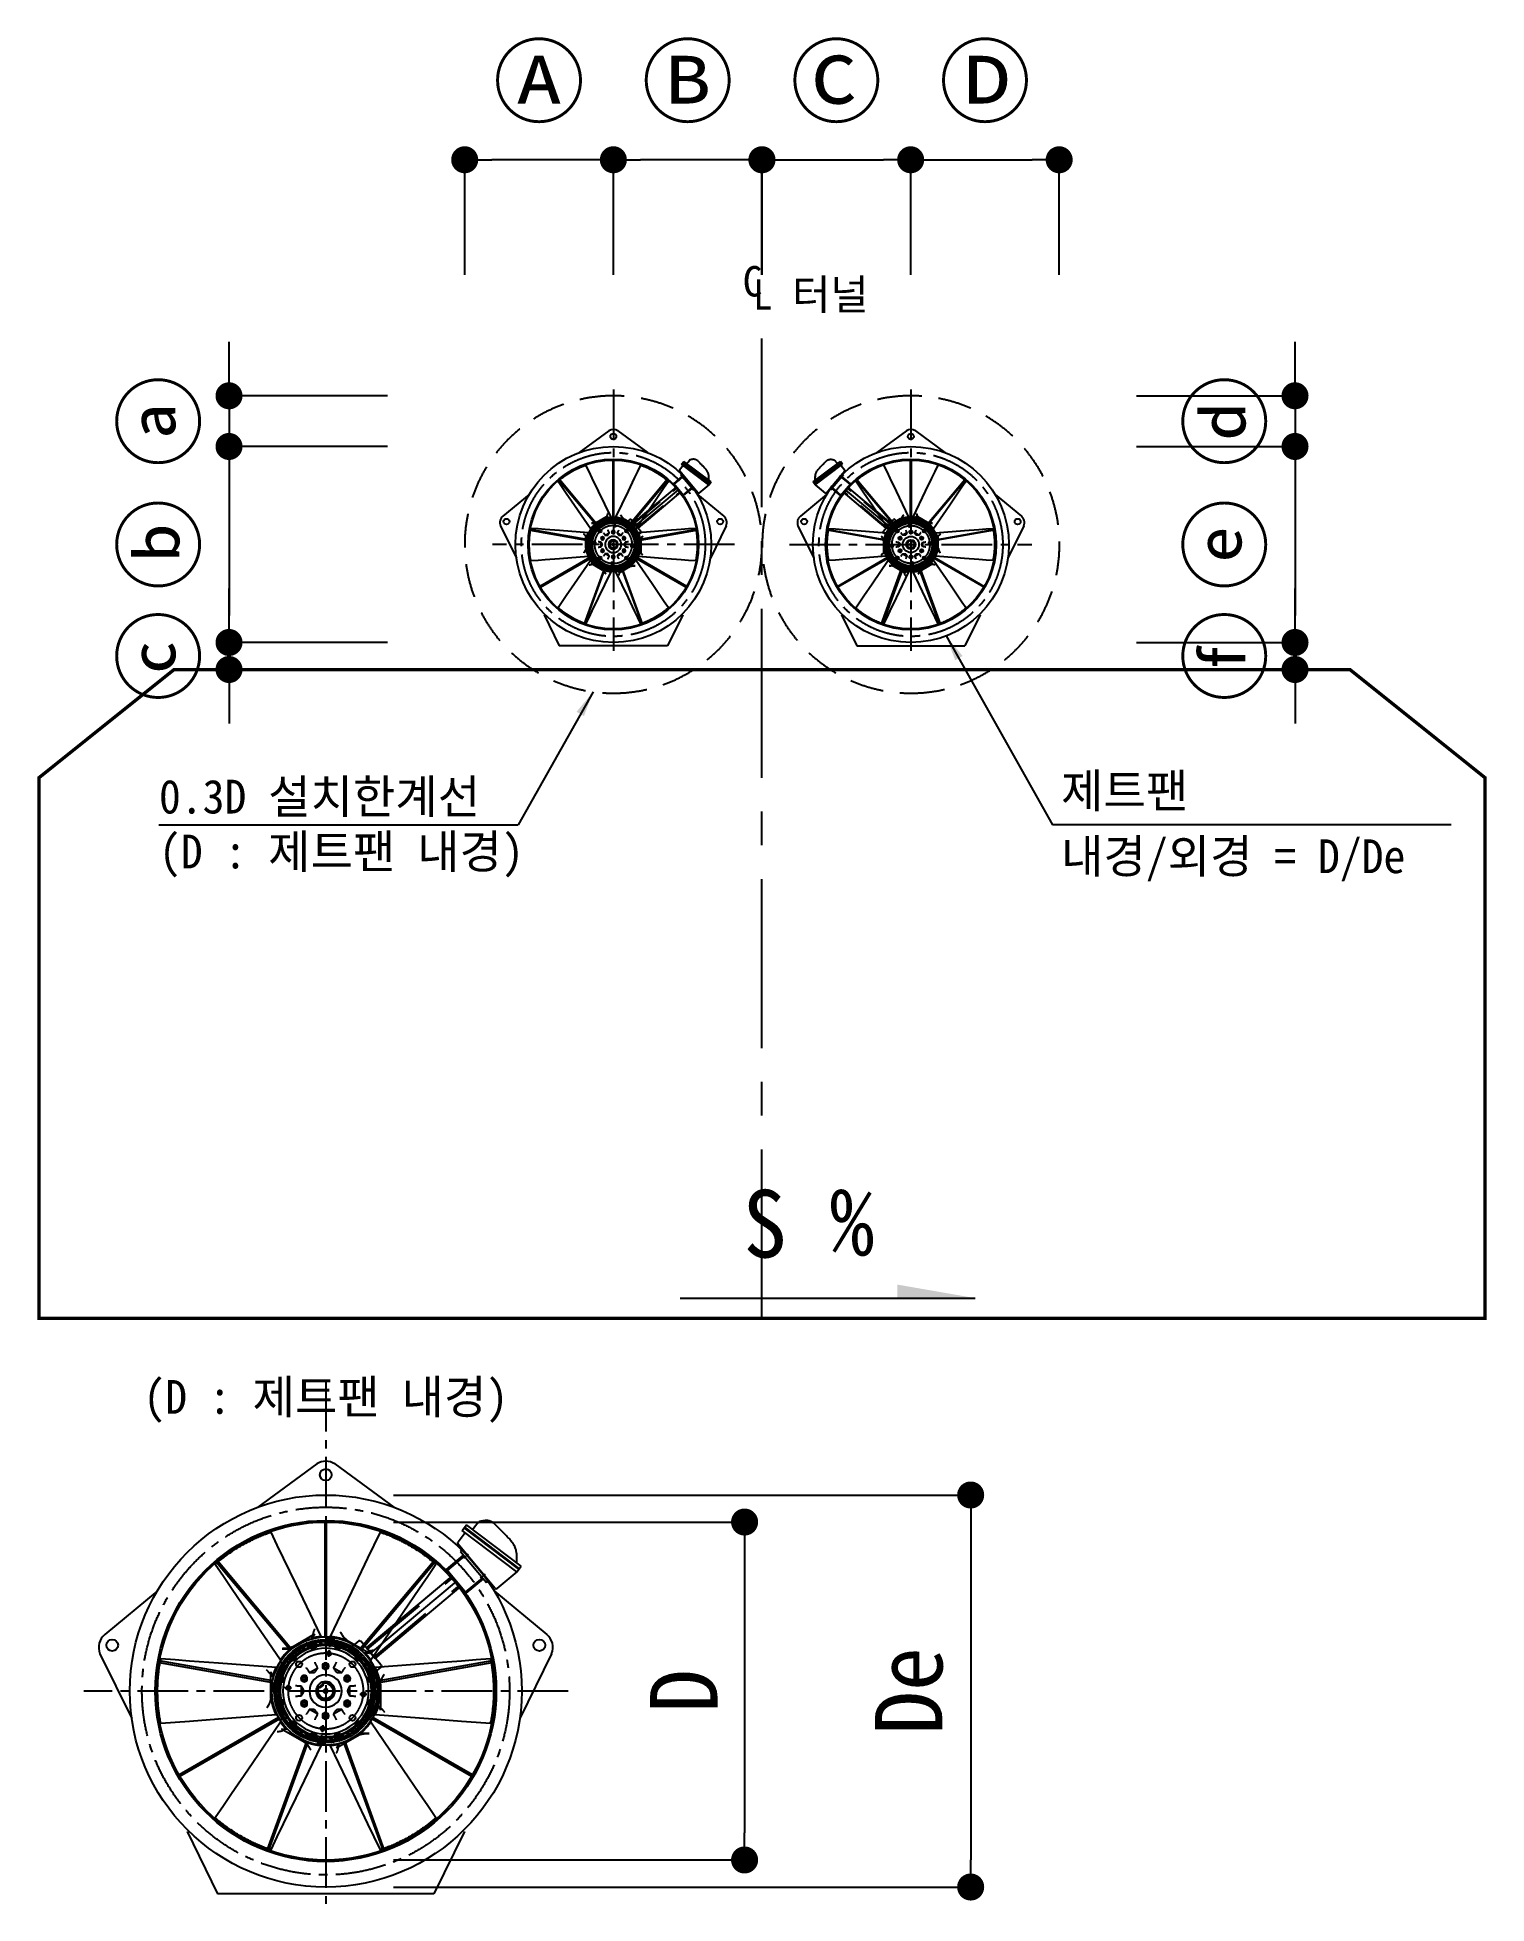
# Model space of a CAD drawing. Header units: millimetres. Extents: x -69382 to 174843, y -46375 to 101648.
# Drawn here: x -69382 to -58657, y -21472 to -7665 of the extents above; entities that cross this region are included whole.
import ezdxf
from ezdxf.enums import TextEntityAlignment as Align

# ---------------------------------------------------------------- set-up
doc = ezdxf.new("R2010")
doc.units = ezdxf.units.MM
doc.header["$LTSCALE"] = 1000
for name, pattern in [('A-CENTR01', [2, 1.25, -0.25, 0.25, -0.25]), ('A-DASHD01', [0.75, 0.5, -0.25]), ('CENTER', [50.8, 31.75, -6.35, 6.35, -6.35]), ('CENTER2', [1.125, 0.75, -0.125, 0.125, -0.125]), ('HIDDEN', [0.375, 0.25, -0.125]), ('PHANTOM', [2.5, 1.25, -0.25, 0.25, -0.25, 0.25, -0.25])]:
    doc.linetypes.add(name, pattern=pattern)
for name, color, linetype in [('1', 3, 'Continuous'), ('2', 2, 'Continuous'), ('CEN', 1, 'CENTER'), ('CS-CNTL', 1, 'A-CENTR01'), ('CS-HIDL', 2, 'A-DASHD01'), ('CS-LEAL', 1, 'Continuous'), ('CS-LEAT', 3, 'Continuous'), ('DIM1', 1, 'Continuous'), ('HID', 3, 'HIDDEN'), ('J', 4, 'Continuous'), ('MH-LEAT', 3, 'Continuous'), ('PHA', 6, 'PHANTOM')]:
    doc.layers.add(name, color=color, linetype=linetype)
doc.styles.add('WGTXT', font='DotumChe.ttf')
doc.dimstyles.new('DIM-01', dxfattribs={"dimscale": 100, "dimtxt": 3, "dimasz": 0.6, "dimexe": 0, "dimexo": 0, "dimgap": 1, "dimtad": 1, "dimdec": 0, "dimrnd": 0.001, "dimzin": 1, "dimdsep": 46, "dimlunit": 6, "dimtxsty": 'WGTXT', "dimblk": 'DOT', "dimcen": 0, "dimclrd": 1, "dimclre": 1, "dimclrt": 3, "dimadec": 4, "dimazin": 0, "dimtfac": 1, "dimtdec": 0, "dimtix": 1, "dimtmove": 2, "dimatfit": 3, "dimldrblk": 'DOT', "dimfxl": 1.5, "dimlwd": -1, "dimarcsym": 0})

msp = doc.modelspace()

# ---------------------------------------------------------------- texts
at = {"layer": 'CS-LEAT', "style": 'WGTXT'}
for s, p in [('C', (-64162.1765, -9582.2435)), ('L 터널', (-64086.1103, -9679.4431))]:
    msp.add_text(s, height=225, dxfattribs=at).set_placement(p)
msp.add_text('S %%%', height=500, rotation=1.29576284, dxfattribs=at).set_placement((-64154.8176, -16695.3632))
at = {"layer": 'J', "color": 3, "style": 'WGTXT'}
for s, p in [('0.3D 설치한계선', (-68481.2722, -13407.2349)), ('(D : 제트팬 내경)', (-68481.2722, -13813.4851))]:
    msp.add_text(s, height=250, dxfattribs=at).set_placement(p)
msp.add_text('(D : 제트팬 내경)', height=250, dxfattribs=at).set_placement((-67247.1365, -17723.2819), align=Align.MIDDLE_CENTER)
at = {"layer": 'MH-LEAT', "color": 3, "style": 'WGTXT'}
for s, p in [('제트팬', (-61806.0354, -13363.6518)), ('내경/외경 = D/De', (-61806.0354, -13848.3279))]:
    msp.add_text(s, height=250, dxfattribs=at).set_placement(p)

# ---------------------------------------------------------------- blocks, each defined once
blk = doc.blocks.new('MM2')
at = {"color": 140, "linetype": 'Continuous'}
for p, q in [((-27.5, 189), (27.5, 189)), ((-27.5, 189), (-27.5, 171.5)), ((27.5, 189), (27.5, 171.5)), ((-218, -58.5), (-218, 58.5)), ((-213, 63.5), (-165, 63.5)), ((-9, 28.6), (-9, 23)), ((-9, 23), (9, 23)), ((9, 28.6), (9, 23)), ((-213, -63.5), (-165, -63.5))]:
    blk.add_line(p, q, dxfattribs=at)
for points in [[(-106.1, 131.1), (-127.9, 146.3, 0.36397), (-134.3, 145.7), (-145.7, 134.3, 0.36397), (-146.3, 127.9), (-131.1, 106.1)], [(131.1, 106.1), (146.3, 127.9, 0.36397), (145.7, 134.3), (134.3, 145.7, 0.36397), (127.9, 146.3), (106.1, 131.1)], [(-131.1, -106.1), (-146.3, -127.9, 0.36397), (-145.7, -134.3), (-134.3, -145.7, 0.36397), (-127.9, -146.3), (-106.1, -131.1)], [(106.1, -131.1), (127.9, -146.3, 0.36397), (134.3, -145.7), (145.7, -134.3, 0.36397), (146.3, -127.9), (131.1, -106.1)]]:
    blk.add_lwpolyline(points, format="xyb")
for points in [[(-132.6, 115.7), (-119.2, 119.2), (-115.7, 132.6), (-125.5, 142.4), (-138.8, 138.8), (-142.4, 125.5)], [(115.7, 132.6), (119.2, 119.2), (132.6, 115.7), (142.4, 125.5), (138.8, 138.8), (125.5, 142.4)], [(-115.7, -132.6), (-119.2, -119.2), (-132.6, -115.7), (-142.4, -125.5), (-138.8, -138.8), (-125.5, -142.4)], [(132.6, -115.7), (119.2, -119.2), (115.7, -132.6), (125.5, -142.4), (138.8, -138.8), (142.4, -125.5)]]:
    blk.add_lwpolyline(points, close=True, dxfattribs=at)
for points in [[(-100.6, 135.4), (-100.6, 161, -1), (-95.6, 161), (-95.6, 139)], [(-80.6, 148.2), (-80.6, 171.4, -1), (-75.6, 171.4), (-75.6, 150.8)], [(-60.6, 157.4), (-60.6, 179.3, -1), (-55.6, 179.3), (-55.6, 159.2)], [(-40.6, 163.7), (-40.6, 184.6, -1), (-35.6, 184.6), (-35.6, 164.9)], [(-21.1, 167.3), (-21.1, 187.6, -1), (-16.1, 187.6), (-16.1, 167.9)], [(21.1, 167.3), (21.1, 187.6, 1), (16.1, 187.6), (16.1, 167.9)], [(40.6, 163.7), (40.6, 184.6, 1), (35.6, 184.6), (35.6, 164.9)], [(60.6, 157.4), (60.6, 179.3, 1), (55.6, 179.3), (55.6, 159.2)], [(80.6, 148.2), (80.6, 171.4, 1), (75.6, 171.4), (75.6, 150.8)], [(100.6, 135.4), (100.6, 161, 1), (95.6, 161), (95.6, 139)], [(-148.2, 80.6), (-171.6, 80.6, 1), (-171.6, 75.6), (-150.8, 75.6)], [(-135.4, 100.6), (-161, 100.6, 1), (-161, 95.6), (-139, 95.6)], [(135.4, 100.6), (161, 100.6, -1), (161, 95.6), (139, 95.6)], [(148.2, 80.6), (171.6, 80.6, -1), (171.6, 75.6), (150.8, 75.6)], [(-167.3, 21.1), (-187.6, 21.1, 1), (-187.6, 16.1), (-167.9, 16.1)], [(-163.7, 40.6), (-184.6, 40.6, 1), (-184.6, 35.6), (-164.9, 35.6)], [(-157.4, 60.6), (-179.3, 60.6, 1), (-179.3, 55.6), (-159.2, 55.6)], [(157.4, 60.6), (179.3, 60.6, -1), (179.3, 55.6), (159.2, 55.6)], [(163.7, 40.6), (184.6, 40.6, -1), (184.6, 35.6), (164.9, 35.6)], [(167.3, 21.1), (187.6, 21.1, -1), (187.6, 16.1), (167.9, 16.1)], [(-167.3, -21.1), (-187.6, -21.1, -1), (-187.6, -16.1), (-167.9, -16.1)], [(-163.7, -40.6), (-184.6, -40.6, -1), (-184.6, -35.6), (-164.9, -35.6)], [(-157.4, -60.6), (-179.3, -60.6, -1), (-179.3, -55.6), (-159.2, -55.6)], [(157.4, -60.6), (179.3, -60.6, 1), (179.3, -55.6), (159.2, -55.6)], [(163.7, -40.6), (184.6, -40.6, 1), (184.6, -35.6), (164.9, -35.6)], [(167.3, -21.1), (187.6, -21.1, 1), (187.6, -16.1), (167.9, -16.1)], [(-148.2, -80.6), (-171.6, -80.6, -1), (-171.6, -75.6), (-150.8, -75.6)], [(-135.4, -100.6), (-161, -100.6, -1), (-161, -95.6), (-139, -95.6)], [(-100.6, -135.4), (-100.6, -161, 1), (-95.6, -161), (-95.6, -139)], [(100.6, -135.4), (100.6, -161, -1), (95.6, -161), (95.6, -139)], [(135.4, -100.6), (161, -100.6, 1), (161, -95.6), (139, -95.6)], [(148.2, -80.6), (171.6, -80.6, 1), (171.6, -75.6), (150.8, -75.6)], [(-80.6, -148.2), (-80.6, -171.4, 1), (-75.6, -171.4), (-75.6, -150.8)], [(-60.6, -157.4), (-60.6, -179.3, 1), (-55.6, -179.3), (-55.6, -159.2)], [(-40.6, -163.7), (-40.6, -184.6, 1), (-35.6, -184.6), (-35.6, -164.9)], [(-21.1, -167.3), (-21.1, -187.6, 1), (-16.1, -187.6), (-16.1, -167.9)], [(21.1, -167.3), (21.1, -187.6, -1), (16.1, -187.6), (16.1, -167.9)], [(40.6, -163.7), (40.6, -184.6, -1), (35.6, -184.6), (35.6, -164.9)], [(60.6, -157.4), (60.6, -179.3, -1), (55.6, -179.3), (55.6, -159.2)], [(80.6, -148.2), (80.6, -171.4, -1), (75.6, -171.4), (75.6, -150.8)]]:
    blk.add_lwpolyline(points, format="xyb", dxfattribs=at)
for centre, radius in [((0, 0), 168.6), ((0, 0), 158.7), ((-129, 129), 12), ((129, 129), 12), ((-129, 129), 8), ((-129, 129), 8), ((-129, 129), 7), ((-98.8, 98.8), 7), ((98.8, 98.8), 7), ((129, 129), 8), ((129, 129), 8), ((129, 129), 7), ((0, 0), 7), ((-129, -129), 12), ((-129, -129), 8), ((-129, -129), 8), ((-129, -129), 7), ((-98.8, -98.8), 7), ((98.8, -98.8), 7), ((129, -129), 12), ((129, -129), 8), ((129, -129), 8), ((129, -129), 7)]:
    blk.add_circle(centre, radius, dxfattribs=at)
for centre, radius, start, end in [((0, 0), 173.6, 50.5317, 129.46573), ((0, 0), 173.6, 140.5317, 219.46573), ((-98.8, 98.8), 8, 226.64076, 135), ((98.8, 98.8), 8, 136.64076, 45), ((0, 0), 173.6, 320.5317, 39.46573), ((-213, 58.5), 5, 90, 180), ((-165, 68.5), 5, 270, 337.45276), ((0, 0), 30, 107.4576, 72.5424), ((0, 0), 8, 270, 180), ((-213, -58.5), 5, 180, 270), ((-165, -68.5), 5, 22.54724, 90), ((0, 0), 173.6, 230.5317, 309.46573), ((-98.8, -98.8), 8, 316.64076, 225), ((98.8, -98.8), 8, 46.64076, 315)]:
    blk.add_arc(centre, radius, start, end, dxfattribs=at)
at = {"layer": 'CEN'}
for p, q in [((-141.4, 141.4), (-116.3, 116.3)), ((-140.1, 118), (-118, 140.1)), ((141.4, 141.4), (116.3, 116.3)), ((118, 140.1), (140.1, 118)), ((-89.6, 89.6), (-108, 108)), ((89.6, 89.6), (108, 108)), ((-141.4, -141.4), (-116.3, -116.3)), ((-118, -140.1), (-140.1, -118)), ((-89.6, -89.6), (-108, -108)), ((89.6, -89.6), (108, -108)), ((141.4, -141.4), (116.3, -116.3)), ((140.1, -118), (118, -140.1))]:
    blk.add_line(p, q, dxfattribs=at)
blk.add_circle((0, 0), 139.7, dxfattribs=at)
blk = doc.blocks.new('QQQ')
at = {"color": 4, "linetype": 'Continuous'}
for p, q in [((297.1, 481.4), (311.3, 504.1)), ((297.1, 481.4), (311.3, 504.1)), ((518, 356.6), (303.3, 491.3)), ((518, 356.6), (303.3, 491.3)), ((519.8, 359.6), (305.1, 494.2)), ((519.8, 359.6), (305.1, 494.2)), ((526, 369.5), (311.3, 504.1)), ((526, 369.5), (311.3, 504.1)), ((308.9, 473.9), (285.4, 437.3)), ((308.9, 473.9), (285.4, 437.3)), ((437, 278.6), (285.4, 430.7)), ((511.8, 346.8), (297.1, 481.4)), ((511.8, 346.8), (297.1, 481.4)), ((511.8, 346.8), (443.6, 278.6)), ((511.8, 346.8), (443.6, 278.6)), ((511.8, 346.8), (526, 369.5)), ((511.8, 346.8), (526, 369.5)), ((-17.7, 17.7), (274.4, 309.7)), ((31.8, 67.1), (274.4, 309.7)), ((332.4, 251.6), (251.6, 332.4)), ((17.7, -17.7), (309.7, 274.4)), ((59, 23.6), (309.7, 274.4)), ((-17.7, 17.7), (17.7, -17.7))]:
    blk.add_line(p, q, dxfattribs=at)
for p, q in [((251.6, 332.4), (310.1, 390.9)), ((297.4, 403.5), (303.8, 409.9)), ((297.4, 403.5), (403.5, 297.4)), ((303.8, 409.9), (409.9, 303.8)), ((332.4, 251.6), (390.9, 310.1)), ((403.5, 297.4), (409.9, 303.8))]:
    blk.add_line(p, q)
at = {"color": 4}
blk.add_line((0, 0), (292, 292), dxfattribs=at)
at = {"color": 4, "linetype": 'Continuous'}
blk.add_lwpolyline([(509.2, 380.1), (507.9, 396.4), (507, 404.6), (505.9, 411.7), (504.6, 417.8), (503.1, 423.2), (501.5, 427.9), (499.6, 432.1), (497.7, 435.9), (495.7, 439.4), (493.5, 442.7), (491.3, 445.9), (488.9, 449), (486.5, 451.9), (484, 454.7), (481.5, 457.5), (478.9, 460.2), (476.2, 462.8), (473.5, 465.4), (470.8, 468), (468, 470.5), (465.1, 473.1), (462.1, 475.7), (459, 478.4), (455.9, 481.1), (452.7, 483.8), (449.4, 486.6), (446.1, 489.4), (442.8, 492.2), (439.5, 494.9), (436.3, 497.7), (433.1, 500.3), (430.1, 502.9), (427.2, 505.4), (424.4, 507.8), (421.6, 510.2), (418.9, 512.4), (416.3, 514.5), (413.6, 516.5), (410.8, 518.4), (408.1, 520.1), (405.2, 521.6), (402.3, 522.9), (399.3, 524), (396.2, 524.9), (393.1, 525.4), (389.9, 525.8), (386.6, 525.8), (383.4, 525.7), (380.1, 525.3), (377, 524.8), (373.9, 524.1), (371, 523.4), (368.3, 522.7), (365.8, 521.9), (363.7, 521.3), (361.8, 520.7), (359.5, 519.9), (356.7, 518.3), (354, 515.9), (351.6, 513), (349, 509.3), (345.8, 504.3), (341.5, 497.6), (335.9, 488.7)], dxfattribs=at)
blk.add_lwpolyline([(509.2, 380.1), (507.9, 396.4), (507, 404.6), (505.9, 411.7), (504.6, 417.8), (503.1, 423.2), (501.5, 427.9), (499.6, 432.1), (497.7, 435.9), (495.7, 439.4), (493.5, 442.7), (491.3, 445.9), (488.9, 449), (486.5, 451.9), (484, 454.7), (481.5, 457.5), (478.9, 460.2), (476.2, 462.8), (473.5, 465.4), (470.8, 468), (468, 470.5), (465.1, 473.1), (462.1, 475.7), (459, 478.4), (455.9, 481.1), (452.7, 483.8), (449.4, 486.6), (446.1, 489.4), (442.8, 492.2), (439.5, 494.9), (436.3, 497.7), (433.1, 500.3), (430.1, 502.9), (427.2, 505.4), (424.4, 507.8), (421.6, 510.2), (418.9, 512.4), (416.3, 514.5), (413.6, 516.5), (410.8, 518.4), (408.1, 520.1), (405.2, 521.6), (402.3, 522.9), (399.3, 524), (396.2, 524.9), (393.1, 525.4), (389.9, 525.8), (386.6, 525.8), (383.4, 525.7), (380.1, 525.3), (377, 524.8), (373.9, 524.1), (371, 523.4), (368.3, 522.7), (365.8, 521.9), (363.7, 521.3), (361.8, 520.7), (359.5, 519.9), (356.7, 518.3), (354, 515.9), (351.6, 513), (349, 509.3), (345.8, 504.3), (341.5, 497.6), (335.9, 488.7)], dxfattribs=at)
for centre, start, end in [((288.7, 434), 135, 225), ((288.7, 434), 135, 225), ((440.3, 281.9), 225, 315), ((440.3, 281.9), 225, 315)]:
    blk.add_arc(centre, 4.67, start, end, dxfattribs=at)
at = {"layer": 'CEN'}
for p, q in [((311.5, 380.4), (328.1, 397)), ((380.4, 311.5), (397, 328.1))]:
    blk.add_line(p, q, dxfattribs=at)
at = {"layer": 'HID'}
for p, q in [((255.1, 329.5), (313.2, 387.7)), ((-13.4, 13.4), (278.6, 305.5)), ((13.4, -13.4), (305.5, 278.6)), ((329.5, 255.1), (387.7, 313.2))]:
    blk.add_line(p, q, dxfattribs=at)
blk = doc.blocks.new('새G')
at = {"color": 3, "linetype": 'Continuous'}
for p, q in [((-3, 200), (-3, 625)), ((3, 625), (3, 200)), ((-130.8, 151.3), (-404, 476.8)), ((-399.4, 480.7), (-126.2, 155.1)), ((126.2, 155.1), (399.4, 480.7)), ((404, 476.8), (130.8, 151.3)), ((-197.5, 31.8), (-616, 105.6)), ((-615, 111.5), (-196.4, 37.7)), ((196.4, 37.7), (615, 111.5)), ((616, 105.6), (197.5, 31.8)), ((-542.8, -309.9), (-174.7, -97.4)), ((-171.7, -102.6), (-539.8, -315.1)), ((539.8, -315.1), (171.7, -102.6)), ((174.7, -97.4), (542.8, -309.9)), ((-216.6, -586.3), (-71.2, -186.9)), ((-65.6, -188.9), (-210.9, -588.3)), ((210.9, -588.3), (65.6, -188.9)), ((71.2, -186.9), (216.6, -586.3))]:
    blk.add_line(p, q, dxfattribs=at)
blk = doc.blocks.new('IMPELLER')
for p, q in [((23534.7, 15248.2), (23534.6, 15248.2)), ((24144.7, 15129.2), (24144.6, 15129.2)), ((23657.6, 14849.2), (23573.9, 14800.9)), ((23683.8, 14853.4), (23686.4, 14857.1)), ((23860.6, 14823.3), (23776.9, 14871.6)), ((23789.4, 14853.4), (23776.9, 14871.6)), ((23126.6, 14779.5), (23126.6, 14779.4)), ((23596, 14802.6), (23573.9, 14800.9)), ((23603.9, 14784.2), (23603.9, 14784.4)), ((23603.9, 14779), (23603.9, 14784.2)), ((23608.4, 14776.4), (23603.9, 14779)), ((23612.9, 14773.8), (23608.4, 14776.4)), ((23617.4, 14776.4), (23612.9, 14773.8)), ((23613.7, 14794.1), (23617.4, 14792)), ((23617.4, 14792), (23621.9, 14789.4)), ((23621.9, 14779), (23617.4, 14776.4)), ((23621.9, 14789.4), (23621.9, 14784.2)), ((23621.9, 14784.2), (23621.9, 14779)), ((23682.3, 14829.5), (23682.3, 14833.8)), ((23682.3, 14824.3), (23682.3, 14829.5)), ((23686.8, 14821.7), (23682.3, 14824.3)), ((23691.3, 14819.1), (23686.8, 14821.7)), ((23695.8, 14821.7), (23691.3, 14819.1)), ((23695.6, 14837.4), (23695.8, 14837.3)), ((23695.8, 14837.3), (23700.3, 14834.7)), ((23700.3, 14824.3), (23695.8, 14821.7)), ((23700.3, 14834.7), (23700.3, 14829.5)), ((23700.3, 14829.5), (23700.3, 14824.3)), ((23772.9, 14834.7), (23777.4, 14837.3)), ((23772.9, 14829.5), (23772.9, 14834.7)), ((23772.9, 14824.3), (23772.9, 14829.5)), ((23777.4, 14821.7), (23772.9, 14824.3)), ((23777.4, 14837.3), (23777.6, 14837.4)), ((23781.9, 14819.1), (23777.4, 14821.7)), ((23786.4, 14821.7), (23781.9, 14819.1)), ((23790.9, 14824.3), (23786.4, 14821.7)), ((23790.9, 14833.8), (23790.9, 14829.5)), ((23790.9, 14829.5), (23790.9, 14824.3)), ((23851.3, 14789.4), (23855.8, 14792)), ((23851.3, 14784.2), (23851.3, 14789.4)), ((23851.3, 14779), (23851.3, 14784.2)), ((23855.8, 14776.4), (23851.3, 14779)), ((23855.8, 14792), (23859.6, 14794.1)), ((23860.3, 14773.8), (23855.8, 14776.4)), ((23864.8, 14776.4), (23860.3, 14773.8)), ((23869.3, 14779), (23864.8, 14776.4)), ((23869.3, 14784.4), (23869.3, 14784.2)), ((23869.3, 14784.2), (23869.3, 14779)), ((23877.3, 14802.6), (23881.8, 14802.3)), ((23543.1, 14711.2), (23541.2, 14715.2)), ((23562.9, 14713.4), (23563.1, 14713.5)), ((23563.1, 14713.5), (23567.6, 14716.1)), ((23567.6, 14716.1), (23572.1, 14713.5)), ((23572.1, 14713.5), (23576.6, 14710.9)), ((23576.6, 14710.9), (23576.6, 14705.7)), ((23576.6, 14705.7), (23576.6, 14700.5)), ((23647.9, 14711.6), (23652.4, 14714.2)), ((23647.9, 14706.4), (23647.9, 14711.6)), ((23647.9, 14701.3), (23647.9, 14706.4)), ((23652.4, 14714.2), (23656.9, 14716.8)), ((23656.9, 14716.8), (23661.4, 14714.2)), ((23661.4, 14714.2), (23665.9, 14711.6)), ((23665.9, 14711.6), (23665.9, 14706.4)), ((23665.9, 14706.4), (23665.9, 14701.3)), ((23707.7, 14746.4), (23676.6, 14728.5)), ((23727.6, 14757.6), (23732.1, 14760.2)), ((23727.6, 14752.4), (23727.6, 14757.6)), ((23727.6, 14747.3), (23727.6, 14752.4)), ((23732.1, 14744.7), (23727.6, 14747.3)), ((23732.1, 14760.2), (23736.6, 14762.8)), ((23736.6, 14742.1), (23732.1, 14744.7)), ((23736.6, 14762.8), (23741.1, 14760.2)), ((23741.1, 14744.7), (23736.6, 14742.1)), ((23741.1, 14760.2), (23745.6, 14757.6)), ((23745.6, 14747.3), (23741.1, 14744.7)), ((23745.6, 14757.6), (23745.6, 14752.4)), ((23745.6, 14752.4), (23745.6, 14747.3)), ((23796.6, 14728.5), (23765.5, 14746.4)), ((23807.3, 14711.6), (23811.8, 14714.2)), ((23807.3, 14706.4), (23807.3, 14711.6)), ((23807.3, 14701.3), (23807.3, 14706.4)), ((23811.8, 14714.2), (23816.3, 14716.8)), ((23816.3, 14716.8), (23820.8, 14714.2)), ((23820.8, 14714.2), (23825.3, 14711.6)), ((23825.3, 14711.6), (23825.3, 14706.4)), ((23825.3, 14706.4), (23825.3, 14701.3)), ((23896.6, 14710.9), (23901.1, 14713.5)), ((23896.6, 14705.7), (23896.6, 14710.9)), ((23896.6, 14700.5), (23896.6, 14705.7)), ((23901.1, 14713.5), (23905.6, 14716.1)), ((23905.6, 14716.1), (23910.1, 14713.5)), ((23910.1, 14713.5), (23910.3, 14713.4)), ((23930.1, 14711.2), (23939.6, 14731.1)), ((23939.6, 14634.5), (23939.6, 14731.1)), ((23533.6, 14686.4), (23533.6, 14589.8)), ((23563.1, 14697.9), (23559.4, 14700.1)), ((23567.6, 14695.4), (23563.1, 14697.9)), ((23572.1, 14697.9), (23567.6, 14695.4)), ((23576.6, 14700.5), (23572.1, 14697.9)), ((23647.7, 14678.4), (23647.7, 14642.5)), ((23652.4, 14698.7), (23647.9, 14701.3)), ((23656.9, 14696.1), (23652.4, 14698.7)), ((23661.4, 14698.7), (23656.9, 14696.1)), ((23665.9, 14701.3), (23661.4, 14698.7)), ((23728.6, 14686.8), (23728.6, 14691.9)), ((23728.6, 14691.9), (23744.6, 14691.9)), ((23744.6, 14691.9), (23744.6, 14686.8)), ((23811.8, 14698.7), (23807.3, 14701.3)), ((23816.3, 14696.1), (23811.8, 14698.7)), ((23820.8, 14698.7), (23816.3, 14696.1)), ((23825.3, 14701.3), (23820.8, 14698.7)), ((23825.5, 14642.5), (23825.5, 14678.4)), ((23901.1, 14697.9), (23896.6, 14700.5)), ((23905.6, 14695.4), (23901.1, 14697.9)), ((23910.1, 14697.9), (23905.6, 14695.4)), ((23913.9, 14700.1), (23910.1, 14697.9)), ((23543.1, 14609.7), (23533.6, 14589.8)), ((23559.4, 14620.8), (23563.1, 14623)), ((23563.1, 14607.4), (23562.9, 14607.5)), ((23563.1, 14623), (23567.6, 14625.5)), ((23567.6, 14604.8), (23563.1, 14607.4)), ((23567.6, 14625.5), (23572.1, 14623)), ((23572.1, 14607.4), (23567.6, 14604.8)), ((23572.1, 14623), (23576.6, 14620.4)), ((23576.6, 14610), (23572.1, 14607.4)), ((23576.6, 14620.4), (23576.6, 14615.2)), ((23576.6, 14615.2), (23576.6, 14610)), ((23647.9, 14619.6), (23652.4, 14622.2)), ((23647.9, 14614.4), (23647.9, 14619.6)), ((23647.9, 14609.3), (23647.9, 14614.4)), ((23652.4, 14606.7), (23647.9, 14609.3)), ((23652.4, 14622.2), (23656.9, 14624.8)), ((23656.9, 14604.1), (23652.4, 14606.7)), ((23656.9, 14624.8), (23661.4, 14622.2)), ((23661.4, 14606.7), (23656.9, 14604.1)), ((23661.4, 14622.2), (23665.9, 14619.6)), ((23665.9, 14609.3), (23661.4, 14606.7)), ((23665.9, 14619.6), (23665.9, 14614.4)), ((23665.9, 14614.4), (23665.9, 14609.3)), ((23676.6, 14592.4), (23707.7, 14574.5)), ((23727.6, 14573.6), (23732.1, 14576.2)), ((23727.6, 14568.4), (23727.6, 14573.6)), ((23727.6, 14563.3), (23727.6, 14568.4)), ((23732.1, 14576.2), (23736.6, 14578.8)), ((23736.6, 14578.8), (23741.1, 14576.2)), ((23741.1, 14576.2), (23745.6, 14573.6)), ((23745.6, 14573.6), (23745.6, 14568.4)), ((23745.6, 14568.4), (23745.6, 14563.3)), ((23765.5, 14574.5), (23796.6, 14592.4)), ((23807.3, 14619.6), (23811.8, 14622.2)), ((23807.3, 14614.4), (23807.3, 14619.6)), ((23807.3, 14609.3), (23807.3, 14614.4)), ((23811.8, 14606.7), (23807.3, 14609.3)), ((23811.8, 14622.2), (23816.3, 14624.8)), ((23816.3, 14604.1), (23811.8, 14606.7)), ((23816.3, 14624.8), (23820.8, 14622.2)), ((23820.8, 14606.7), (23816.3, 14604.1)), ((23820.8, 14622.2), (23825.3, 14619.6)), ((23825.3, 14609.3), (23820.8, 14606.7)), ((23825.3, 14619.6), (23825.3, 14614.4)), ((23825.3, 14614.4), (23825.3, 14609.3)), ((23896.6, 14620.4), (23901.1, 14623)), ((23896.6, 14615.2), (23896.6, 14620.4)), ((23896.6, 14610), (23896.6, 14615.2)), ((23901.1, 14607.4), (23896.6, 14610)), ((23901.1, 14623), (23905.6, 14625.5)), ((23905.6, 14604.8), (23901.1, 14607.4)), ((23905.6, 14625.5), (23910.1, 14623)), ((23910.1, 14607.4), (23905.6, 14604.8)), ((23910.1, 14623), (23913.9, 14620.8)), ((23910.3, 14607.5), (23910.1, 14607.4)), ((23930.1, 14609.7), (23932, 14605.7)), ((23596, 14518.3), (23591.5, 14518.6)), ((23603.9, 14541.9), (23608.4, 14544.5)), ((23603.9, 14536.7), (23603.9, 14541.9)), ((23603.9, 14536.5), (23603.9, 14536.7)), ((23608.4, 14544.5), (23612.9, 14547.1)), ((23612.7, 14497.6), (23696.3, 14449.3)), ((23612.9, 14547.1), (23617.4, 14544.5)), ((23617.4, 14528.9), (23613.7, 14526.8)), ((23617.4, 14544.5), (23621.9, 14541.9)), ((23621.9, 14531.5), (23617.4, 14528.9)), ((23621.9, 14541.9), (23621.9, 14536.7)), ((23621.9, 14536.7), (23621.9, 14531.5)), ((23682.3, 14496.6), (23686.8, 14499.2)), ((23686.8, 14499.2), (23691.3, 14501.8)), ((23691.3, 14501.8), (23695.8, 14499.2)), ((23695.8, 14499.2), (23700.3, 14496.6)), ((23732.1, 14560.7), (23727.6, 14563.3)), ((23736.6, 14558.1), (23732.1, 14560.7)), ((23741.1, 14560.7), (23736.6, 14558.1)), ((23745.6, 14563.3), (23741.1, 14560.7)), ((23772.9, 14496.6), (23777.4, 14499.2)), ((23777.4, 14499.2), (23781.9, 14501.8)), ((23781.9, 14501.8), (23786.4, 14499.2)), ((23786.4, 14499.2), (23790.9, 14496.6)), ((23815.7, 14471.7), (23899.3, 14520)), ((23851.3, 14541.9), (23855.8, 14544.5)), ((23851.3, 14536.7), (23851.3, 14541.9)), ((23851.3, 14531.5), (23851.3, 14536.7)), ((23855.8, 14528.9), (23851.3, 14531.5)), ((23855.8, 14544.5), (23860.3, 14547.1)), ((23859.6, 14526.8), (23855.8, 14528.9)), ((23860.3, 14547.1), (23864.8, 14544.5)), ((23864.8, 14544.5), (23869.3, 14541.9)), ((23869.3, 14541.9), (23869.3, 14536.7)), ((23869.3, 14536.7), (23869.3, 14536.5)), ((23877.3, 14518.3), (23899.3, 14520)), ((24346.6, 14541.4), (24346.6, 14541.5)), ((23682.3, 14491.4), (23682.3, 14496.6)), ((23682.3, 14487.1), (23682.3, 14491.4)), ((23683.8, 14467.5), (23696.3, 14449.3)), ((23695.8, 14483.6), (23695.6, 14483.5)), ((23700.3, 14486.2), (23695.8, 14483.6)), ((23700.3, 14496.6), (23700.3, 14491.4)), ((23700.3, 14491.4), (23700.3, 14486.2)), ((23772.9, 14491.4), (23772.9, 14496.6)), ((23772.9, 14486.2), (23772.9, 14491.4)), ((23777.4, 14483.6), (23772.9, 14486.2)), ((23777.6, 14483.5), (23777.4, 14483.6)), ((23789.4, 14467.5), (23786.9, 14463.8)), ((23790.9, 14496.6), (23790.9, 14491.4)), ((23790.9, 14491.4), (23790.9, 14487.1)), ((23328.5, 14191.7), (23328.6, 14191.7)), ((23938.5, 14072.7), (23938.6, 14072.7))]:
    blk.add_line(p, q)
at = {"flags": 128}
for points in [[(23530.1, 15246.6), (23525.4, 15244.9), (23520.9, 15243.3), (23516.4, 15241.6), (23511.9, 15239.9), (23507.4, 15238.1), (23503, 15236.4), (23498.6, 15234.6), (23494.2, 15232.7), (23489.8, 15230.8), (23485.5, 15228.9), (23481.1, 15227), (23476.8, 15225), (23472.5, 15223), (23468.2, 15221), (23463.9, 15218.9), (23459.7, 15216.8), (23455.5, 15214.7), (23451.3, 15212.6), (23447.1, 15210.4), (23442.9, 15208.2), (23438.7, 15205.9), (23434.6, 15203.6), (23430.5, 15201.3), (23426.4, 15199), (23422.3, 15196.6), (23418.3, 15194.2), (23414.2, 15191.8), (23410.2, 15189.4), (23406.2, 15186.9), (23402.3, 15184.4), (23398.3, 15181.8), (23394.4, 15179.2), (23390.5, 15176.6), (23386.6, 15174), (23382.7, 15171.4), (23378.9, 15168.7), (23375.1, 15166), (23371.3, 15163.2), (23367.5, 15160.5), (23363.8, 15157.7), (23360.1, 15154.9), (23356.4, 15152), (23352.7, 15149.2), (23349.1, 15146.3), (23345.4, 15143.4), (23341.9, 15140.5), (23338.3, 15137.5), (23334.8, 15134.6), (23331.4, 15131.7), (23328.6, 15129.2)], [(23533, 15247.7), (23532.9, 15247.6), (23532.8, 15247.6), (23532.6, 15247.5), (23532.5, 15247.5), (23532.4, 15247.5), (23532.3, 15247.4), (23532.1, 15247.4), (23532, 15247.3), (23531.9, 15247.3), (23531.8, 15247.2), (23531.7, 15247.2), (23531.5, 15247.1), (23531.4, 15247.1), (23531.3, 15247), (23531.2, 15247), (23531, 15247), (23530.9, 15246.9), (23530.8, 15246.9), (23530.7, 15246.8), (23530.5, 15246.8), (23530.4, 15246.7), (23530.3, 15246.7), (23530.2, 15246.6), (23530.1, 15246.6)], [(23534.6, 15248.2), (23534.6, 15248.2), (23534.6, 15248.2), (23534.5, 15248.2), (23534.5, 15248.1), (23534.4, 15248.1), (23534.3, 15248.1), (23534.3, 15248.1), (23534.2, 15248.1), (23534.1, 15248.1), (23534.1, 15248), (23534, 15248), (23533.9, 15248), (23533.8, 15248), (23533.8, 15247.9), (23533.7, 15247.9), (23533.6, 15247.9), (23533.5, 15247.9), (23533.5, 15247.8), (23533.4, 15247.8), (23533.3, 15247.8), (23533.2, 15247.8), (23533.2, 15247.7), (23533.1, 15247.7), (23533, 15247.7)], [(23534.7, 15248.2), (23557.8, 15200), (23581, 15151.8), (23627.4, 15055.4), (23720.1, 14862.6)], [(23753.1, 14862.6), (23845.9, 15055.4), (23892.2, 15151.8), (23915.4, 15200), (23938.5, 15248.2)], [(24141, 15132.4), (24137.2, 15135.6), (24133.5, 15138.7), (24129.8, 15141.7), (24126.1, 15144.8), (24122.3, 15147.8), (24118.6, 15150.7), (24114.8, 15153.6), (24111, 15156.5), (24107.2, 15159.4), (24103.3, 15162.2), (24099.5, 15165), (24095.6, 15167.8), (24091.7, 15170.5), (24087.8, 15173.2), (24083.9, 15175.8), (24080, 15178.5), (24076, 15181.1), (24072.1, 15183.6), (24068.1, 15186.2), (24064.1, 15188.7), (24060.1, 15191.1), (24056, 15193.6), (24052, 15196), (24047.9, 15198.4), (24043.8, 15200.7), (24039.7, 15203), (24035.6, 15205.3), (24031.5, 15207.6), (24027.3, 15209.8), (24023.2, 15211.9), (24019, 15214.1), (24014.8, 15216.2), (24010.6, 15218.3), (24006.4, 15220.3), (24002.1, 15222.4), (23997.9, 15224.4), (23993.6, 15226.3), (23989.4, 15228.2), (23985.1, 15230.1), (23980.8, 15232), (23976.5, 15233.8), (23972.2, 15235.5), (23967.9, 15237.3), (23963.6, 15239), (23959.3, 15240.7), (23955, 15242.3), (23950.6, 15243.9), (23946.3, 15245.5), (23942.1, 15247), (23938.5, 15248.2)], [(23938.6, 15248.2), (23938.6, 15248.2), (23938.7, 15248.2), (23938.7, 15248.1), (23938.8, 15248.1), (23938.8, 15248.1), (23938.9, 15248.1), (23939, 15248.1), (23939.1, 15248), (23939.1, 15248), (23939.2, 15248), (23939.3, 15248), (23939.4, 15247.9), (23939.5, 15247.9), (23939.5, 15247.9), (23939.6, 15247.9), (23939.7, 15247.8), (23939.8, 15247.8), (23939.9, 15247.8), (23939.9, 15247.8), (23940, 15247.7), (23940.1, 15247.7), (23940.2, 15247.7), (23940.3, 15247.6), (23940.3, 15247.6)], [(23940.3, 15247.6), (23940.5, 15247.6), (23940.6, 15247.5), (23940.7, 15247.5), (23940.8, 15247.4), (23940.9, 15247.4), (23941, 15247.4), (23941.2, 15247.3), (23941.3, 15247.3), (23941.4, 15247.2), (23941.5, 15247.2), (23941.6, 15247.1), (23941.8, 15247.1), (23941.9, 15247.1), (23942, 15247), (23942.1, 15247), (23942.2, 15246.9), (23942.3, 15246.9), (23942.5, 15246.8), (23942.6, 15246.8), (23942.7, 15246.8), (23942.8, 15246.7), (23942.9, 15246.7), (23943.1, 15246.6), (23943.2, 15246.6)], [(23328.6, 15129.2), (23328.6, 15129.3), (23328.7, 15129.3), (23328.7, 15129.3), (23328.7, 15129.4), (23328.8, 15129.4), (23328.8, 15129.5), (23328.9, 15129.5), (23329, 15129.6), (23329, 15129.6), (23329.1, 15129.7), (23329.1, 15129.7), (23329.2, 15129.8), (23329.3, 15129.9), (23329.3, 15129.9), (23329.4, 15130), (23329.5, 15130), (23329.5, 15130.1), (23329.6, 15130.1), (23329.7, 15130.2), (23329.7, 15130.2), (23329.8, 15130.3), (23329.8, 15130.4), (23329.9, 15130.4), (23330, 15130.5)], [(23569.8, 14775.8), (23449.2, 14952.6), (23388.9, 15040.9), (23358.7, 15085.1), (23328.6, 15129.2)], [(23330, 15130.5), (23330.1, 15130.5), (23330.2, 15130.6), (23330.3, 15130.7), (23330.4, 15130.8), (23330.5, 15130.9), (23330.6, 15131), (23330.6, 15131), (23330.7, 15131.1), (23330.8, 15131.2), (23330.9, 15131.3), (23331, 15131.4), (23331.1, 15131.4), (23331.2, 15131.5), (23331.3, 15131.6), (23331.4, 15131.7), (23331.5, 15131.8), (23331.6, 15131.8), (23331.7, 15131.9), (23331.8, 15132), (23331.9, 15132.1), (23332, 15132.2), (23332.1, 15132.3), (23332.2, 15132.3), (23332.3, 15132.4)], [(24144.7, 15129.2), (24114.5, 15085), (24084.3, 15040.9), (24024, 14952.5), (23903.4, 14775.8)], [(24143.4, 15130.4), (24143.3, 15130.5), (24143.2, 15130.5), (24143.1, 15130.6), (24143, 15130.7), (24142.9, 15130.8), (24142.8, 15130.9), (24142.7, 15131), (24142.6, 15131.1), (24142.5, 15131.1), (24142.4, 15131.2), (24142.3, 15131.3), (24142.2, 15131.4), (24142.1, 15131.5), (24142, 15131.6), (24141.9, 15131.6), (24141.8, 15131.7), (24141.7, 15131.8), (24141.6, 15131.9), (24141.5, 15132), (24141.4, 15132.1), (24141.3, 15132.1), (24141.2, 15132.2), (24141.1, 15132.3), (24141, 15132.4)], [(24144.6, 15129.2), (24144.6, 15129.2), (24144.6, 15129.3), (24144.5, 15129.3), (24144.5, 15129.4), (24144.5, 15129.4), (24144.4, 15129.4), (24144.4, 15129.5), (24144.3, 15129.5), (24144.2, 15129.6), (24144.2, 15129.6), (24144.1, 15129.7), (24144.1, 15129.7), (24144, 15129.8), (24144, 15129.9), (24143.9, 15129.9), (24143.8, 15130), (24143.8, 15130), (24143.7, 15130.1), (24143.7, 15130.1), (24143.6, 15130.2), (24143.5, 15130.2), (24143.5, 15130.3), (24143.4, 15130.3), (24143.4, 15130.4)], [(23657.6, 14849.2), (23658.5, 14849.8), (23659.5, 14850.5), (23660.5, 14851.2), (23661.4, 14852), (23662.4, 14852.9), (23663.4, 14853.9), (23664.4, 14854.9), (23665.5, 14856), (23666.6, 14857.2), (23667.7, 14858.5), (23668.8, 14859.8), (23669.9, 14861.2), (23671, 14862.6), (23672.2, 14864.1), (23673.3, 14865.6), (23674.4, 14867.2), (23675.5, 14868.7), (23676.5, 14870.2), (23677.4, 14871.7), (23678.4, 14873.2), (23679.2, 14874.5), (23680, 14875.8), (23680.7, 14877.1), (23681.4, 14878.2)], [(23706.6, 14861.1), (23704.7, 14860.8), (23702.9, 14860.5), (23701, 14860.2), (23699.2, 14859.9), (23697.5, 14859.6), (23695.7, 14859.2), (23694, 14858.9), (23692.3, 14858.5), (23690.6, 14858.1), (23688.9, 14857.7), (23687.2, 14857.3), (23685.5, 14856.9), (23683.8, 14856.4), (23682.2, 14856), (23680.5, 14855.5), (23678.9, 14855), (23677.2, 14854.5), (23675.6, 14854), (23674, 14853.5), (23672.4, 14853), (23670.8, 14852.5), (23669.2, 14851.9), (23667.6, 14851.3), (23666.1, 14850.8)], [(23668.7, 14855.7), (23668.6, 14855.5), (23668.5, 14855.3), (23668.4, 14855.1), (23668.3, 14854.9), (23668.2, 14854.7), (23668.1, 14854.5), (23668, 14854.3), (23667.8, 14854.1), (23667.7, 14853.9), (23667.6, 14853.7), (23667.5, 14853.5), (23667.4, 14853.3), (23667.3, 14853.1), (23667.2, 14852.8), (23667.1, 14852.6), (23667, 14852.4), (23666.8, 14852.2), (23666.7, 14852), (23666.6, 14851.8), (23666.5, 14851.6), (23666.4, 14851.4), (23666.3, 14851.2), (23666.2, 14851), (23666.1, 14850.8)], [(23681.4, 14878.2), (23680.9, 14877.3), (23680.4, 14876.4), (23679.8, 14875.5), (23679.3, 14874.6), (23678.8, 14873.6), (23678.2, 14872.7), (23677.7, 14871.8), (23677.2, 14870.9), (23676.7, 14869.9), (23676.1, 14869), (23675.6, 14868), (23675.1, 14867.1), (23674.5, 14866.1), (23674, 14865.2), (23673.5, 14864.3), (23672.9, 14863.3), (23672.4, 14862.3), (23671.9, 14861.4), (23671.3, 14860.4), (23670.8, 14859.5), (23670.3, 14858.5), (23669.8, 14857.6), (23669.2, 14856.6), (23668.7, 14855.7)], [(23710.3, 14861.6), (23710.1, 14861.6), (23709.9, 14861.6), (23709.8, 14861.6), (23709.6, 14861.5), (23709.5, 14861.5), (23709.3, 14861.5), (23709.2, 14861.5), (23709, 14861.5), (23708.8, 14861.4), (23708.7, 14861.4), (23708.5, 14861.4), (23708.4, 14861.4), (23708.2, 14861.3), (23708.1, 14861.3), (23707.9, 14861.3), (23707.8, 14861.3), (23707.6, 14861.3), (23707.5, 14861.2), (23707.3, 14861.2), (23707.2, 14861.2), (23707, 14861.2), (23706.9, 14861.2), (23706.8, 14861.1), (23706.6, 14861.1)], [(23718.6, 14862.5), (23718.4, 14862.5), (23718.1, 14862.5), (23717.7, 14862.4), (23717.4, 14862.4), (23717.1, 14862.4), (23716.7, 14862.3), (23716.3, 14862.3), (23716, 14862.3), (23715.6, 14862.2), (23715.2, 14862.2), (23714.9, 14862.2), (23714.5, 14862.1), (23714.1, 14862.1), (23713.8, 14862), (23713.4, 14862), (23713, 14862), (23712.7, 14861.9), (23712.3, 14861.9), (23712, 14861.8), (23711.6, 14861.8), (23711.3, 14861.7), (23710.9, 14861.7), (23710.6, 14861.7), (23710.3, 14861.6)], [(23720.1, 14862.6), (23720.1, 14862.6), (23720.1, 14862.6), (23720.1, 14862.6), (23720.1, 14862.6), (23720, 14862.6), (23720, 14862.6), (23720, 14862.6), (23720, 14862.6), (23719.9, 14862.6), (23719.9, 14862.6), (23719.8, 14862.6), (23719.8, 14862.6), (23719.7, 14862.6), (23719.6, 14862.6), (23719.6, 14862.6), (23719.5, 14862.6), (23719.4, 14862.6), (23719.3, 14862.6), (23719.2, 14862.6), (23719.1, 14862.6), (23719, 14862.5), (23718.9, 14862.5), (23718.8, 14862.5), (23718.6, 14862.5)], [(23786.9, 14857.1), (23785.3, 14857.5), (23783.7, 14857.8), (23782.1, 14858.2), (23780.6, 14858.6), (23779, 14858.9), (23777.4, 14859.2), (23775.9, 14859.5), (23774.3, 14859.8), (23772.8, 14860.1), (23771.2, 14860.4), (23769.7, 14860.6), (23768.2, 14860.9), (23766.7, 14861.1), (23765.2, 14861.3), (23763.7, 14861.5), (23762.2, 14861.7), (23760.7, 14861.9), (23759.3, 14862.1), (23757.9, 14862.2), (23756.6, 14862.3), (23755.3, 14862.4), (23754.2, 14862.5), (23753.4, 14862.6), (23753.1, 14862.6)], [(23777.3, 14890.4), (23778, 14888.8), (23778.7, 14887.2), (23779.3, 14885.7), (23779.9, 14884.1), (23780.5, 14882.6), (23781, 14881.2), (23781.4, 14879.8), (23781.9, 14878.5), (23782.2, 14877.2), (23782.5, 14876), (23782.8, 14874.9), (23783, 14873.9), (23783.2, 14872.9), (23783.4, 14872), (23783.4, 14871.3), (23783.5, 14870.6), (23783.4, 14870), (23783.4, 14869.5), (23783.3, 14869.1), (23783.1, 14868.8), (23782.9, 14868.6), (23782.6, 14868.5), (23782.3, 14868.5), (23781.9, 14868.7)], [(23125.7, 14774.6), (23124.8, 14769.8), (23124, 14765.1), (23123.2, 14760.3), (23122.4, 14755.6), (23121.7, 14750.8), (23121.1, 14746.1), (23120.4, 14741.4), (23119.8, 14736.6), (23119.2, 14731.9), (23118.7, 14727.2), (23118.2, 14722.5), (23117.8, 14717.7), (23117.3, 14713), (23117, 14708.3), (23116.6, 14703.5), (23116.3, 14698.8), (23116, 14694.1), (23115.8, 14689.4), (23115.6, 14684.7), (23115.4, 14679.9), (23115.3, 14675.2), (23115.2, 14670.5), (23115.1, 14665.8), (23115.1, 14661.1), (23115.1, 14656.4), (23115.2, 14651.7), (23115.3, 14647), (23115.4, 14642.3), (23115.5, 14637.6), (23115.7, 14632.9), (23115.9, 14628.2), (23116.2, 14623.5), (23116.5, 14618.8), (23116.8, 14614.1), (23117.2, 14609.4), (23117.6, 14604.8), (23118, 14600.1), (23118.5, 14595.5), (23119, 14590.8), (23119.6, 14586.2), (23120.1, 14581.6), (23120.8, 14576.9), (23121.4, 14572.3), (23122.1, 14567.7), (23122.8, 14563.2), (23123.5, 14558.6), (23124.3, 14554.1), (23125.1, 14549.5), (23125.9, 14545.2), (23126.6, 14541.5)], [(23126.3, 14777.7), (23126.2, 14777.6), (23126.2, 14777.5), (23126.2, 14777.4), (23126.2, 14777.2), (23126.1, 14777.1), (23126.1, 14777), (23126.1, 14776.8), (23126.1, 14776.7), (23126.1, 14776.6), (23126, 14776.5), (23126, 14776.3), (23126, 14776.2), (23126, 14776.1), (23125.9, 14775.9), (23125.9, 14775.8), (23125.9, 14775.7), (23125.9, 14775.5), (23125.8, 14775.4), (23125.8, 14775.3), (23125.8, 14775.2), (23125.8, 14775), (23125.8, 14774.9), (23125.7, 14774.8), (23125.7, 14774.6)], [(23126.6, 14779.4), (23126.6, 14779.4), (23126.6, 14779.3), (23126.6, 14779.3), (23126.6, 14779.2), (23126.6, 14779.2), (23126.5, 14779.1), (23126.5, 14779), (23126.5, 14779), (23126.5, 14778.9), (23126.5, 14778.8), (23126.5, 14778.8), (23126.4, 14778.7), (23126.4, 14778.6), (23126.4, 14778.5), (23126.4, 14778.5), (23126.4, 14778.4), (23126.4, 14778.3), (23126.3, 14778.2), (23126.3, 14778.1), (23126.3, 14778.1), (23126.3, 14778), (23126.3, 14777.9), (23126.3, 14777.8), (23126.3, 14777.7)], [(23126.6, 14779.5), (23180, 14775.4), (23233.3, 14771.4), (23339.9, 14763.3), (23553.3, 14747.2)], [(23557.8, 14810.7), (23559.6, 14810.5), (23561.3, 14810.3), (23562.9, 14810), (23564.5, 14809.8), (23566.1, 14809.5), (23567.6, 14809.2), (23569.1, 14808.9), (23570.4, 14808.6), (23571.7, 14808.3), (23572.9, 14808), (23574, 14807.7), (23575, 14807.4), (23575.9, 14807.1), (23576.7, 14806.7), (23577.5, 14806.4), (23578.1, 14806.1), (23578.6, 14805.8), (23579, 14805.5), (23579.2, 14805.2), (23579.4, 14804.9), (23579.5, 14804.6), (23579.4, 14804.3), (23579.2, 14804.1), (23578.9, 14803.8)], [(23591.5, 14802.3), (23590.3, 14801.1), (23589.2, 14799.9), (23588.1, 14798.8), (23587, 14797.6), (23585.9, 14796.4), (23584.9, 14795.2), (23583.8, 14794), (23582.8, 14792.8), (23581.8, 14791.6), (23580.8, 14790.4), (23579.8, 14789.2), (23578.8, 14788), (23577.9, 14786.8), (23576.9, 14785.6), (23576, 14784.4), (23575.1, 14783.2), (23574.2, 14782), (23573.4, 14780.9), (23572.5, 14779.8), (23571.8, 14778.7), (23571, 14777.6), (23570.4, 14776.8), (23569.9, 14776.1), (23569.8, 14775.8)], [(23626.7, 14791), (23627, 14791.5), (23627.2, 14792), (23627.4, 14792.5), (23627.6, 14793.1), (23627.7, 14793.6), (23627.8, 14794.1), (23627.9, 14794.7), (23627.9, 14795.3), (23627.9, 14795.8), (23627.8, 14796.4), (23627.7, 14796.9), (23627.6, 14797.5), (23627.4, 14798), (23627.2, 14798.5), (23627, 14799.1), (23626.7, 14799.5), (23626.4, 14800), (23626.1, 14800.5), (23625.7, 14800.9), (23625.4, 14801.3), (23624.9, 14801.7), (23624.5, 14802), (23624.1, 14802.3), (23623.6, 14802.6)], [(23628.9, 14781.1), (23628.5, 14781.3), (23628.2, 14781.6), (23627.8, 14781.9), (23627.5, 14782.3), (23627.2, 14782.7), (23626.9, 14783), (23626.7, 14783.4), (23626.5, 14783.8), (23626.3, 14784.2), (23626.1, 14784.7), (23626, 14785.1), (23625.8, 14785.6), (23625.8, 14786.1), (23625.7, 14786.5), (23625.7, 14787), (23625.7, 14787.4), (23625.7, 14787.9), (23625.8, 14788.4), (23625.9, 14788.8), (23626, 14789.3), (23626.1, 14789.7), (23626.3, 14790.1), (23626.5, 14790.6), (23626.7, 14791)], [(23630.3, 14780.1), (23630.3, 14780.1), (23630.2, 14780.1), (23630.1, 14780.2), (23630.1, 14780.2), (23630, 14780.3), (23630, 14780.3), (23629.9, 14780.4), (23629.8, 14780.4), (23629.8, 14780.4), (23629.7, 14780.5), (23629.7, 14780.5), (23629.6, 14780.6), (23629.5, 14780.6), (23629.5, 14780.6), (23629.4, 14780.7), (23629.4, 14780.7), (23629.3, 14780.8), (23629.2, 14780.8), (23629.2, 14780.9), (23629.1, 14780.9), (23629.1, 14780.9), (23629, 14781), (23628.9, 14781), (23628.9, 14781.1)], [(23670, 14829.4), (23670, 14828.8), (23670, 14828.3), (23670.1, 14827.8), (23670.2, 14827.2), (23670.4, 14826.7), (23670.6, 14826.1), (23670.8, 14825.6), (23671.1, 14825.1), (23671.4, 14824.7), (23671.7, 14824.2), (23672.1, 14823.8), (23672.5, 14823.4), (23672.9, 14823), (23673.3, 14822.6), (23673.7, 14822.3), (23674.2, 14822), (23674.7, 14821.8), (23675.2, 14821.5), (23675.8, 14821.3), (23676.3, 14821.2), (23676.8, 14821.1), (23677.4, 14821), (23677.9, 14820.9), (23678.5, 14820.9)], [(23678.5, 14820.9), (23679, 14820.9), (23679.5, 14820.8), (23679.9, 14820.8), (23680.4, 14820.7), (23680.8, 14820.6), (23681.2, 14820.4), (23681.7, 14820.2), (23682.1, 14820), (23682.5, 14819.8), (23682.9, 14819.5), (23683.3, 14819.2), (23683.6, 14818.9), (23683.9, 14818.6), (23684.3, 14818.3), (23684.6, 14817.9), (23684.8, 14817.5), (23685.1, 14817.1), (23685.3, 14816.7), (23685.5, 14816.3), (23685.6, 14815.9), (23685.8, 14815.4), (23685.9, 14814.9), (23686, 14814.5), (23686, 14814.1)], [(23686, 14814.1), (23686, 14814), (23686, 14813.9), (23686, 14813.8), (23686, 14813.8), (23686, 14813.7), (23686.1, 14813.6), (23686.1, 14813.5), (23686.1, 14813.5), (23686.1, 14813.4), (23686.1, 14813.3), (23686.1, 14813.3), (23686.1, 14813.2), (23686.1, 14813.1), (23686.1, 14813), (23686.1, 14813), (23686.1, 14812.9), (23686.1, 14812.8), (23686.1, 14812.7), (23686.1, 14812.7), (23686.1, 14812.6), (23686.1, 14812.5), (23686.2, 14812.4), (23686.2, 14812.4), (23686.2, 14812.3)], [(23787, 14812.3), (23787, 14812.4), (23787.1, 14812.4), (23787.1, 14812.5), (23787.1, 14812.6), (23787.1, 14812.7), (23787.1, 14812.7), (23787.1, 14812.8), (23787.1, 14812.9), (23787.1, 14813), (23787.1, 14813), (23787.1, 14813.1), (23787.1, 14813.2), (23787.1, 14813.3), (23787.1, 14813.3), (23787.1, 14813.4), (23787.1, 14813.5), (23787.2, 14813.5), (23787.2, 14813.6), (23787.2, 14813.7), (23787.2, 14813.8), (23787.2, 14813.8), (23787.2, 14813.9), (23787.2, 14814), (23787.2, 14814.1)], [(23787.2, 14814.1), (23787.2, 14814.5), (23787.3, 14814.9), (23787.4, 14815.4), (23787.6, 14815.9), (23787.7, 14816.3), (23787.9, 14816.7), (23788.2, 14817.1), (23788.4, 14817.5), (23788.7, 14817.9), (23788.9, 14818.3), (23789.3, 14818.6), (23789.6, 14818.9), (23790, 14819.2), (23790.3, 14819.5), (23790.7, 14819.8), (23791.1, 14820), (23791.5, 14820.2), (23792, 14820.4), (23792.4, 14820.6), (23792.8, 14820.7), (23793.3, 14820.8), (23793.7, 14820.8), (23794.2, 14820.9), (23794.7, 14820.9)], [(23794.7, 14820.9), (23795.3, 14820.9), (23795.8, 14821), (23796.4, 14821.1), (23796.9, 14821.2), (23797.4, 14821.3), (23798, 14821.5), (23798.5, 14821.8), (23799, 14822), (23799.5, 14822.3), (23799.9, 14822.6), (23800.3, 14823), (23800.8, 14823.4), (23801.1, 14823.8), (23801.5, 14824.2), (23801.8, 14824.7), (23802.1, 14825.1), (23802.4, 14825.6), (23802.6, 14826.1), (23802.8, 14826.7), (23803, 14827.2), (23803.1, 14827.8), (23803.2, 14828.3), (23803.2, 14828.8), (23803.2, 14829.4)], [(23844.3, 14781.1), (23844.3, 14781), (23844.2, 14781), (23844.2, 14780.9), (23844.1, 14780.9), (23844, 14780.9), (23844, 14780.8), (23843.9, 14780.8), (23843.9, 14780.7), (23843.8, 14780.7), (23843.7, 14780.6), (23843.7, 14780.6), (23843.6, 14780.6), (23843.6, 14780.5), (23843.5, 14780.5), (23843.4, 14780.4), (23843.4, 14780.4), (23843.3, 14780.4), (23843.3, 14780.3), (23843.2, 14780.3), (23843.1, 14780.2), (23843.1, 14780.2), (23843, 14780.1), (23843, 14780.1), (23842.9, 14780.1)], [(23846.5, 14791), (23846.7, 14790.6), (23846.9, 14790.1), (23847.1, 14789.7), (23847.2, 14789.3), (23847.4, 14788.8), (23847.4, 14788.4), (23847.5, 14787.9), (23847.5, 14787.4), (23847.5, 14787), (23847.5, 14786.5), (23847.5, 14786.1), (23847.4, 14785.6), (23847.3, 14785.1), (23847.1, 14784.7), (23846.9, 14784.2), (23846.7, 14783.8), (23846.5, 14783.4), (23846.3, 14783), (23846, 14782.7), (23845.7, 14782.3), (23845.4, 14781.9), (23845, 14781.6), (23844.7, 14781.3), (23844.3, 14781.1)], [(23849.6, 14802.6), (23849.1, 14802.3), (23848.7, 14802), (23848.3, 14801.7), (23847.9, 14801.3), (23847.5, 14800.9), (23847.1, 14800.5), (23846.8, 14800), (23846.5, 14799.5), (23846.2, 14799.1), (23846, 14798.5), (23845.8, 14798), (23845.6, 14797.5), (23845.5, 14796.9), (23845.4, 14796.4), (23845.4, 14795.8), (23845.3, 14795.3), (23845.4, 14794.7), (23845.4, 14794.1), (23845.5, 14793.6), (23845.6, 14793.1), (23845.8, 14792.5), (23846, 14792), (23846.2, 14791.5), (23846.5, 14791)], [(23860.6, 14823.3), (23861.6, 14822.8), (23862.6, 14822.3), (23863.8, 14821.8), (23864.9, 14821.4), (23866.2, 14820.9), (23867.5, 14820.5), (23868.9, 14820.2), (23870.4, 14819.8), (23872, 14819.4), (23873.6, 14819.1), (23875.3, 14818.8), (23877.1, 14818.5), (23878.9, 14818.3), (23880.7, 14818.1), (23882.6, 14817.9), (23884.5, 14817.7), (23886.4, 14817.5), (23888.2, 14817.4), (23890, 14817.3), (23891.7, 14817.3), (23893.3, 14817.2), (23894.8, 14817.2), (23896.3, 14817.1), (23897.6, 14817.1)], [(23871.7, 14816.8), (23871.5, 14816.8), (23871.3, 14816.8), (23871, 14816.8), (23870.8, 14816.8), (23870.6, 14816.8), (23870.4, 14816.8), (23870.1, 14816.8), (23869.9, 14816.8), (23869.7, 14816.8), (23869.4, 14816.8), (23869.2, 14816.8), (23869, 14816.8), (23868.8, 14816.8), (23868.5, 14816.8), (23868.3, 14816.8), (23868, 14816.8), (23867.8, 14816.8), (23867.6, 14816.7), (23867.3, 14816.7), (23867.1, 14816.7), (23866.9, 14816.7), (23866.6, 14816.7), (23866.4, 14816.7), (23866.2, 14816.7)], [(23895.4, 14786.8), (23894.2, 14788.2), (23893, 14789.7), (23891.8, 14791.1), (23890.6, 14792.5), (23889.5, 14793.9), (23888.3, 14795.2), (23887.1, 14796.6), (23885.9, 14797.9), (23884.7, 14799.1), (23883.5, 14800.4), (23882.3, 14801.7), (23881.1, 14802.9), (23879.9, 14804.1), (23878.7, 14805.4), (23877.5, 14806.6), (23876.2, 14807.7), (23875, 14808.9), (23873.8, 14810.1), (23872.5, 14811.2), (23871.3, 14812.3), (23870, 14813.4), (23868.7, 14814.5), (23867.4, 14815.6), (23866.2, 14816.7)], [(23897.6, 14817.1), (23896.5, 14817.1), (23895.5, 14817.1), (23894.5, 14817.1), (23893.4, 14817.1), (23892.3, 14817.1), (23891.3, 14817.1), (23890.2, 14817.1), (23889.1, 14817.1), (23888, 14817.1), (23887, 14817.1), (23885.9, 14817.1), (23884.8, 14817.1), (23883.7, 14817.1), (23882.6, 14817), (23881.5, 14817), (23880.4, 14817), (23879.4, 14817), (23878.3, 14817), (23877.2, 14817), (23876.1, 14816.9), (23875, 14816.9), (23873.9, 14816.9), (23872.8, 14816.9), (23871.7, 14816.8)], [(23897.6, 14783.9), (23897.5, 14784), (23897.5, 14784.1), (23897.4, 14784.2), (23897.3, 14784.4), (23897.2, 14784.5), (23897.1, 14784.6), (23897, 14784.7), (23896.9, 14784.9), (23896.8, 14785), (23896.7, 14785.1), (23896.6, 14785.2), (23896.5, 14785.4), (23896.4, 14785.5), (23896.3, 14785.6), (23896.2, 14785.7), (23896.1, 14785.8), (23896, 14785.9), (23895.9, 14786.1), (23895.8, 14786.2), (23895.8, 14786.3), (23895.7, 14786.4), (23895.6, 14786.5), (23895.5, 14786.6), (23895.4, 14786.8)], [(23902.6, 14777), (23902.5, 14777.3), (23902.3, 14777.5), (23902.1, 14777.8), (23901.9, 14778.1), (23901.7, 14778.3), (23901.5, 14778.6), (23901.3, 14778.9), (23901.1, 14779.2), (23900.8, 14779.5), (23900.6, 14779.8), (23900.4, 14780.1), (23900.2, 14780.4), (23900, 14780.7), (23899.8, 14781), (23899.5, 14781.3), (23899.3, 14781.6), (23899.1, 14781.9), (23898.9, 14782.2), (23898.7, 14782.5), (23898.5, 14782.8), (23898.3, 14783), (23898.1, 14783.3), (23897.9, 14783.6), (23897.6, 14783.9)], [(23903.4, 14775.8), (23903.4, 14775.8), (23903.4, 14775.8), (23903.4, 14775.9), (23903.4, 14775.9), (23903.4, 14775.9), (23903.4, 14775.9), (23903.4, 14775.9), (23903.4, 14776), (23903.3, 14776), (23903.3, 14776), (23903.3, 14776.1), (23903.3, 14776.1), (23903.2, 14776.2), (23903.2, 14776.2), (23903.2, 14776.3), (23903.1, 14776.3), (23903.1, 14776.4), (23903, 14776.5), (23902.9, 14776.6), (23902.9, 14776.6), (23902.8, 14776.7), (23902.8, 14776.8), (23902.7, 14776.9), (23902.6, 14777)], [(23920, 14747.2), (24133.3, 14763.3), (24239.9, 14771.3), (24293.3, 14775.4), (24346.6, 14779.4)], [(24346.6, 14779.4), (24346.6, 14779.4), (24346.6, 14779.3), (24346.6, 14779.3), (24346.6, 14779.2), (24346.7, 14779.1), (24346.7, 14779.1), (24346.7, 14779), (24346.7, 14778.9), (24346.7, 14778.8), (24346.7, 14778.8), (24346.8, 14778.7), (24346.8, 14778.6), (24346.8, 14778.5), (24346.8, 14778.4), (24346.8, 14778.3), (24346.8, 14778.3), (24346.9, 14778.2), (24346.9, 14778.1), (24346.9, 14778), (24346.9, 14777.9), (24346.9, 14777.8), (24346.9, 14777.8), (24346.9, 14777.7), (24347, 14777.6)], [(24347.5, 14546.2), (24348.4, 14551.1), (24349.2, 14555.8), (24350, 14560.6), (24350.8, 14565.3), (24351.5, 14570.1), (24352.2, 14574.8), (24352.8, 14579.5), (24353.4, 14584.3), (24354, 14589), (24354.5, 14593.7), (24355, 14598.4), (24355.5, 14603.2), (24355.9, 14607.9), (24356.3, 14612.6), (24356.6, 14617.4), (24356.9, 14622.1), (24357.2, 14626.8), (24357.4, 14631.5), (24357.6, 14636.2), (24357.8, 14640.9), (24357.9, 14645.7), (24358, 14650.4), (24358.1, 14655.1), (24358.1, 14659.8), (24358.1, 14664.5), (24358, 14669.2), (24358, 14673.9), (24357.8, 14678.6), (24357.7, 14683.3), (24357.5, 14688), (24357.3, 14692.7), (24357, 14697.4), (24356.7, 14702.1), (24356.4, 14706.8), (24356, 14711.5), (24355.6, 14716.1), (24355.2, 14720.8), (24354.7, 14725.4), (24354.2, 14730.1), (24353.6, 14734.7), (24353.1, 14739.3), (24352.5, 14744), (24351.8, 14748.6), (24351.1, 14753.2), (24350.4, 14757.7), (24349.7, 14762.3), (24348.9, 14766.8), (24348.1, 14771.4), (24347.3, 14775.7), (24346.6, 14779.4)], [(24347, 14777.6), (24347, 14777.5), (24347, 14777.3), (24347, 14777.2), (24347.1, 14777.1), (24347.1, 14777), (24347.1, 14776.9), (24347.1, 14776.7), (24347.1, 14776.6), (24347.2, 14776.5), (24347.2, 14776.4), (24347.2, 14776.2), (24347.2, 14776.1), (24347.3, 14776), (24347.3, 14775.9), (24347.3, 14775.7), (24347.3, 14775.6), (24347.3, 14775.5), (24347.4, 14775.4), (24347.4, 14775.2), (24347.4, 14775.1), (24347.4, 14775), (24347.5, 14774.9), (24347.5, 14774.7), (24347.5, 14774.6)], [(23533.6, 14686.4), (23533.6, 14687.5), (23533.5, 14688.7), (23533.3, 14689.9), (23533.1, 14691.1), (23532.8, 14692.4), (23532.5, 14693.8), (23532.1, 14695.2), (23531.7, 14696.7), (23531.2, 14698.2), (23530.7, 14699.8), (23530.1, 14701.4), (23529.4, 14703.1), (23528.8, 14704.7), (23528, 14706.5), (23527.3, 14708.2), (23526.5, 14709.9), (23525.7, 14711.6), (23524.9, 14713.3), (23524.1, 14714.9), (23523.3, 14716.4), (23522.5, 14717.8), (23521.8, 14719.1), (23521.1, 14720.4), (23520.4, 14721.5)], [(23520.4, 14721.5), (23520.9, 14720.6), (23521.5, 14719.7), (23522, 14718.8), (23522.5, 14717.9), (23523.1, 14717), (23523.6, 14716), (23524.1, 14715.1), (23524.7, 14714.2), (23525.2, 14713.3), (23525.8, 14712.3), (23526.3, 14711.4), (23526.9, 14710.5), (23527.4, 14709.5), (23528, 14708.6), (23528.5, 14707.7), (23529.1, 14706.7), (23529.7, 14705.8), (23530.2, 14704.9), (23530.8, 14703.9), (23531.3, 14703), (23531.9, 14702.1), (23532.5, 14701.1), (23533, 14700.2), (23533.6, 14699.3)], [(23547.8, 14734.8), (23547.1, 14733), (23546.5, 14731.3), (23545.8, 14729.5), (23545.2, 14727.8), (23544.6, 14726.1), (23544, 14724.4), (23543.5, 14722.8), (23542.9, 14721.1), (23542.4, 14719.4), (23541.9, 14717.7), (23541.4, 14716.1), (23541, 14714.4), (23540.5, 14712.7), (23540.1, 14711.1), (23539.6, 14709.4), (23539.2, 14707.7), (23538.8, 14706.1), (23538.5, 14704.4), (23538.1, 14702.8), (23537.8, 14701.1), (23537.4, 14699.5), (23537.1, 14697.8), (23536.8, 14696.2), (23536.5, 14694.5)], [(23549.2, 14738.2), (23549.2, 14738.1), (23549.1, 14737.9), (23549, 14737.8), (23549, 14737.6), (23548.9, 14737.5), (23548.8, 14737.3), (23548.8, 14737.2), (23548.7, 14737), (23548.7, 14736.9), (23548.6, 14736.8), (23548.6, 14736.6), (23548.5, 14736.5), (23548.4, 14736.3), (23548.4, 14736.2), (23548.3, 14736), (23548.3, 14735.9), (23548.2, 14735.8), (23548.2, 14735.6), (23548.1, 14735.5), (23548, 14735.4), (23548, 14735.2), (23547.9, 14735.1), (23547.9, 14734.9), (23547.8, 14734.8)], [(23552.6, 14745.9), (23552.5, 14745.7), (23552.4, 14745.4), (23552.2, 14745.1), (23552.1, 14744.8), (23552, 14744.5), (23551.8, 14744.2), (23551.7, 14743.8), (23551.5, 14743.5), (23551.4, 14743.1), (23551.2, 14742.8), (23551.1, 14742.5), (23550.9, 14742.1), (23550.8, 14741.8), (23550.6, 14741.5), (23550.5, 14741.1), (23550.3, 14740.8), (23550.2, 14740.5), (23550, 14740.1), (23549.9, 14739.8), (23549.8, 14739.5), (23549.6, 14739.2), (23549.5, 14738.8), (23549.3, 14738.5), (23549.2, 14738.2)], [(23553.3, 14747.2), (23553.3, 14747.2), (23553.3, 14747.2), (23553.2, 14747.2), (23553.2, 14747.2), (23553.2, 14747.2), (23553.2, 14747.2), (23553.2, 14747.1), (23553.2, 14747.1), (23553.2, 14747.1), (23553.2, 14747), (23553.1, 14747), (23553.1, 14747), (23553.1, 14746.9), (23553.1, 14746.8), (23553, 14746.8), (23553, 14746.7), (23553, 14746.6), (23552.9, 14746.5), (23552.9, 14746.5), (23552.8, 14746.4), (23552.8, 14746.3), (23552.7, 14746.2), (23552.7, 14746), (23552.6, 14745.9)], [(23676.6, 14728.5), (23676.1, 14729.3), (23675.7, 14730.1), (23675.2, 14730.9), (23674.8, 14731.7), (23674.3, 14732.5), (23673.8, 14733.2), (23673.3, 14734), (23672.9, 14734.8), (23672.4, 14735.6), (23671.9, 14736.4), (23671.4, 14737.2), (23670.8, 14738), (23670.3, 14738.8), (23669.8, 14739.6), (23669.2, 14740.4), (23668.7, 14741.2), (23668.1, 14742), (23667.6, 14742.8), (23667, 14743.6), (23666.5, 14744.4), (23665.9, 14745.2), (23665.3, 14746), (23664.7, 14746.7), (23664.1, 14747.5)], [(23707.7, 14746.4), (23704.9, 14741.8), (23703.1, 14738.8), (23701.8, 14736.8), (23700.8, 14735.3), (23700, 14734.2), (23699.3, 14733.3), (23698.7, 14732.6), (23698.2, 14732), (23697.7, 14731.5), (23697.2, 14731.1), (23696.7, 14730.8), (23696.2, 14730.4), (23695.7, 14730.2), (23695.1, 14729.9), (23694.5, 14729.7), (23693.8, 14729.5), (23693.1, 14729.3), (23692.1, 14729.2), (23691, 14729), (23689.7, 14728.9), (23687.9, 14728.8), (23685.5, 14728.7), (23682.1, 14728.6), (23676.6, 14728.5)], [(23697.5, 14766.8), (23697.8, 14765.9), (23698.2, 14765), (23698.6, 14764.1), (23699, 14763.2), (23699.4, 14762.3), (23699.8, 14761.4), (23700.2, 14760.5), (23700.6, 14759.6), (23701, 14758.8), (23701.5, 14757.9), (23701.9, 14757), (23702.3, 14756.2), (23702.7, 14755.3), (23703.2, 14754.5), (23703.6, 14753.7), (23704.1, 14752.8), (23704.5, 14752), (23705, 14751.2), (23705.4, 14750.4), (23705.9, 14749.6), (23706.3, 14748.8), (23706.8, 14748), (23707.2, 14747.2), (23707.7, 14746.4)], [(23765.5, 14746.4), (23766, 14747.2), (23766.4, 14748), (23766.9, 14748.8), (23767.4, 14749.6), (23767.8, 14750.4), (23768.3, 14751.2), (23768.7, 14752), (23769.2, 14752.8), (23769.6, 14753.7), (23770, 14754.5), (23770.5, 14755.3), (23770.9, 14756.2), (23771.3, 14757), (23771.8, 14757.9), (23772.2, 14758.8), (23772.6, 14759.6), (23773, 14760.5), (23773.4, 14761.4), (23773.8, 14762.3), (23774.2, 14763.2), (23774.6, 14764.1), (23775, 14765), (23775.4, 14765.9), (23775.8, 14766.8)], [(23796.6, 14728.5), (23791.2, 14728.6), (23787.7, 14728.7), (23785.3, 14728.8), (23783.5, 14728.9), (23782.2, 14729), (23781.1, 14729.2), (23780.2, 14729.3), (23779.4, 14729.5), (23778.7, 14729.7), (23778.1, 14729.9), (23777.5, 14730.2), (23777, 14730.4), (23776.5, 14730.8), (23776, 14731.1), (23775.5, 14731.5), (23775, 14732), (23774.5, 14732.6), (23773.9, 14733.3), (23773.2, 14734.2), (23772.4, 14735.3), (23771.4, 14736.8), (23770.1, 14738.8), (23768.3, 14741.8), (23765.5, 14746.4)], [(23809.1, 14747.5), (23808.5, 14746.7), (23807.9, 14746), (23807.3, 14745.2), (23806.8, 14744.4), (23806.2, 14743.6), (23805.6, 14742.8), (23805.1, 14742), (23804.5, 14741.2), (23804, 14740.4), (23803.4, 14739.6), (23802.9, 14738.8), (23802.4, 14738), (23801.9, 14737.2), (23801.4, 14736.4), (23800.8, 14735.6), (23800.4, 14734.8), (23799.9, 14734), (23799.4, 14733.2), (23798.9, 14732.5), (23798.4, 14731.7), (23798, 14730.9), (23797.5, 14730.1), (23797.1, 14729.3), (23796.6, 14728.5)], [(23932, 14715.2), (23931.6, 14716.8), (23931.1, 14718.4), (23930.6, 14719.9), (23930.2, 14721.4), (23929.7, 14723), (23929.2, 14724.5), (23928.7, 14726), (23928.1, 14727.5), (23927.6, 14729), (23927.1, 14730.4), (23926.5, 14731.9), (23926, 14733.3), (23925.4, 14734.7), (23924.8, 14736.2), (23924.3, 14737.6), (23923.7, 14738.9), (23923.1, 14740.3), (23922.5, 14741.6), (23922, 14742.9), (23921.4, 14744.1), (23920.9, 14745.3), (23920.4, 14746.2), (23920.1, 14747), (23920, 14747.2)], [(23956.1, 14740.2), (23955, 14738.8), (23954, 14737.4), (23953, 14736.1), (23952, 14734.8), (23950.9, 14733.6), (23949.9, 14732.4), (23949, 14731.3), (23948, 14730.3), (23947.1, 14729.3), (23946.3, 14728.4), (23945.4, 14727.7), (23944.7, 14726.9), (23943.9, 14726.3), (23943.2, 14725.8), (23942.6, 14725.3), (23942, 14724.9), (23941.5, 14724.7), (23941, 14724.5), (23940.6, 14724.4), (23940.3, 14724.3), (23940, 14724.4), (23939.8, 14724.6), (23939.7, 14724.9), (23939.6, 14725.4)], [(23533.6, 14699.3), (23533.7, 14699.1), (23533.8, 14698.9), (23534, 14698.7), (23534.1, 14698.5), (23534.2, 14698.3), (23534.3, 14698.1), (23534.4, 14697.9), (23534.5, 14697.7), (23534.7, 14697.5), (23534.8, 14697.3), (23534.9, 14697.1), (23535, 14696.9), (23535.1, 14696.7), (23535.3, 14696.5), (23535.4, 14696.3), (23535.5, 14696.1), (23535.6, 14695.9), (23535.8, 14695.7), (23535.9, 14695.5), (23536, 14695.3), (23536.1, 14695.1), (23536.3, 14694.9), (23536.4, 14694.7), (23536.5, 14694.5)], [(23557, 14687.2), (23557.5, 14687), (23558, 14686.7), (23558.5, 14686.5), (23559, 14686.4), (23559.5, 14686.2), (23560.1, 14686.1), (23560.7, 14686.1), (23561.2, 14686.1), (23561.8, 14686.1), (23562.3, 14686.1), (23562.9, 14686.2), (23563.4, 14686.4), (23564, 14686.5), (23564.5, 14686.7), (23565, 14686.9), (23565.5, 14687.2), (23566, 14687.5), (23566.4, 14687.8), (23566.9, 14688.2), (23567.3, 14688.6), (23567.6, 14689), (23568, 14689.4), (23568.3, 14689.9), (23568.6, 14690.4)], [(23568.6, 14690.4), (23568.9, 14690.8), (23569.1, 14691.2), (23569.4, 14691.5), (23569.7, 14691.9), (23570.1, 14692.2), (23570.4, 14692.5), (23570.8, 14692.8), (23571.2, 14693), (23571.6, 14693.3), (23572, 14693.5), (23572.4, 14693.6), (23572.8, 14693.8), (23573.3, 14693.9), (23573.8, 14694), (23574.2, 14694.1), (23574.7, 14694.1), (23575.1, 14694.2), (23575.6, 14694.1), (23576.1, 14694.1), (23576.5, 14694), (23577, 14693.9), (23577.4, 14693.8), (23577.9, 14693.6), (23578.3, 14693.4)], [(23578.3, 14693.4), (23578.3, 14693.4), (23578.4, 14693.4), (23578.5, 14693.3), (23578.5, 14693.3), (23578.6, 14693.3), (23578.7, 14693.3), (23578.7, 14693.2), (23578.8, 14693.2), (23578.9, 14693.2), (23578.9, 14693.1), (23579, 14693.1), (23579.1, 14693.1), (23579.1, 14693), (23579.2, 14693), (23579.3, 14693), (23579.3, 14692.9), (23579.4, 14692.9), (23579.5, 14692.9), (23579.5, 14692.8), (23579.6, 14692.8), (23579.7, 14692.8), (23579.7, 14692.8), (23579.8, 14692.7), (23579.9, 14692.7)], [(23625, 14679.7), (23625.9, 14679.6), (23626.9, 14679.5), (23627.9, 14679.3), (23628.8, 14679.2), (23629.8, 14679.1), (23630.8, 14679), (23631.8, 14679), (23632.7, 14678.9), (23633.7, 14678.8), (23634.6, 14678.7), (23635.6, 14678.7), (23636.5, 14678.6), (23637.5, 14678.6), (23638.4, 14678.5), (23639.4, 14678.5), (23640.3, 14678.5), (23641.2, 14678.4), (23642.2, 14678.4), (23643.1, 14678.4), (23644, 14678.4), (23644.9, 14678.4), (23645.8, 14678.4), (23646.8, 14678.4), (23647.7, 14678.4)], [(23647.7, 14642.5), (23646.8, 14642.5), (23645.8, 14642.5), (23644.9, 14642.5), (23644, 14642.5), (23643.1, 14642.5), (23642.2, 14642.5), (23641.2, 14642.5), (23640.3, 14642.4), (23639.4, 14642.4), (23638.4, 14642.4), (23637.5, 14642.3), (23636.5, 14642.3), (23635.6, 14642.2), (23634.6, 14642.2), (23633.7, 14642.1), (23632.7, 14642), (23631.8, 14641.9), (23630.8, 14641.9), (23629.8, 14641.8), (23628.8, 14641.7), (23627.9, 14641.6), (23626.9, 14641.4), (23625.9, 14641.3), (23625, 14641.2)], [(23647.7, 14678.4), (23650.3, 14673.6), (23652, 14670.6), (23653.1, 14668.5), (23653.9, 14666.9), (23654.4, 14665.6), (23654.9, 14664.6), (23655.2, 14663.7), (23655.4, 14663), (23655.6, 14662.3), (23655.7, 14661.6), (23655.8, 14661), (23655.8, 14660.4), (23655.8, 14659.9), (23655.7, 14659.3), (23655.6, 14658.6), (23655.4, 14657.9), (23655.2, 14657.2), (23654.9, 14656.3), (23654.4, 14655.3), (23653.9, 14654), (23653.1, 14652.4), (23652, 14650.3), (23650.3, 14647.3), (23647.7, 14642.5)], [(23825.5, 14642.5), (23822.9, 14647.3), (23821.2, 14650.3), (23820.1, 14652.4), (23819.4, 14654), (23818.8, 14655.3), (23818.4, 14656.3), (23818, 14657.2), (23817.8, 14657.9), (23817.6, 14658.6), (23817.5, 14659.3), (23817.4, 14659.9), (23817.4, 14660.4), (23817.4, 14661), (23817.5, 14661.6), (23817.6, 14662.3), (23817.8, 14663), (23818, 14663.7), (23818.4, 14664.6), (23818.8, 14665.6), (23819.4, 14666.9), (23820.1, 14668.5), (23821.2, 14670.6), (23822.9, 14673.6), (23825.5, 14678.4)], [(23825.5, 14678.4), (23826.4, 14678.4), (23827.4, 14678.4), (23828.3, 14678.4), (23829.2, 14678.4), (23830.1, 14678.4), (23831, 14678.4), (23832, 14678.4), (23832.9, 14678.5), (23833.8, 14678.5), (23834.8, 14678.5), (23835.7, 14678.6), (23836.7, 14678.6), (23837.6, 14678.7), (23838.6, 14678.7), (23839.5, 14678.8), (23840.5, 14678.9), (23841.5, 14679), (23842.4, 14679), (23843.4, 14679.1), (23844.4, 14679.2), (23845.3, 14679.3), (23846.3, 14679.5), (23847.3, 14679.6), (23848.3, 14679.7)], [(23848.3, 14641.2), (23847.3, 14641.3), (23846.3, 14641.4), (23845.3, 14641.6), (23844.4, 14641.7), (23843.4, 14641.8), (23842.4, 14641.9), (23841.5, 14641.9), (23840.5, 14642), (23839.5, 14642.1), (23838.6, 14642.2), (23837.6, 14642.2), (23836.7, 14642.3), (23835.7, 14642.3), (23834.8, 14642.4), (23833.8, 14642.4), (23832.9, 14642.4), (23832, 14642.5), (23831, 14642.5), (23830.1, 14642.5), (23829.2, 14642.5), (23828.3, 14642.5), (23827.4, 14642.5), (23826.4, 14642.5), (23825.5, 14642.5)], [(23893.3, 14692.7), (23893.4, 14692.7), (23893.5, 14692.8), (23893.5, 14692.8), (23893.6, 14692.8), (23893.7, 14692.8), (23893.7, 14692.9), (23893.8, 14692.9), (23893.9, 14692.9), (23893.9, 14693), (23894, 14693), (23894.1, 14693), (23894.1, 14693.1), (23894.2, 14693.1), (23894.3, 14693.1), (23894.3, 14693.2), (23894.4, 14693.2), (23894.5, 14693.2), (23894.5, 14693.3), (23894.6, 14693.3), (23894.7, 14693.3), (23894.7, 14693.3), (23894.8, 14693.4), (23894.9, 14693.4), (23894.9, 14693.4)], [(23894.9, 14693.4), (23895.3, 14693.6), (23895.8, 14693.8), (23896.2, 14693.9), (23896.7, 14694), (23897.2, 14694.1), (23897.6, 14694.1), (23898.1, 14694.2), (23898.5, 14694.1), (23899, 14694.1), (23899.5, 14694), (23899.9, 14693.9), (23900.4, 14693.8), (23900.8, 14693.6), (23901.2, 14693.5), (23901.6, 14693.3), (23902, 14693), (23902.4, 14692.8), (23902.8, 14692.5), (23903.2, 14692.2), (23903.5, 14691.9), (23903.8, 14691.5), (23904.1, 14691.2), (23904.4, 14690.8), (23904.6, 14690.4)], [(23904.6, 14690.4), (23904.9, 14689.9), (23905.2, 14689.4), (23905.6, 14689), (23906, 14688.6), (23906.4, 14688.2), (23906.8, 14687.8), (23907.2, 14687.5), (23907.7, 14687.2), (23908.2, 14686.9), (23908.7, 14686.7), (23909.2, 14686.5), (23909.8, 14686.4), (23910.3, 14686.2), (23910.9, 14686.1), (23911.5, 14686.1), (23912, 14686.1), (23912.5, 14686.1), (23913.1, 14686.1), (23913.7, 14686.2), (23914.2, 14686.4), (23914.8, 14686.5), (23915.3, 14686.7), (23915.8, 14687), (23916.2, 14687.2)], [(23553.3, 14573.7), (23339.9, 14557.6), (23233.3, 14549.6), (23180, 14545.5), (23126.6, 14541.5)], [(23517.1, 14580.7), (23518.2, 14582.1), (23519.2, 14583.5), (23520.2, 14584.8), (23521.2, 14586.1), (23522.3, 14587.3), (23523.3, 14588.5), (23524.2, 14589.6), (23525.2, 14590.6), (23526.1, 14591.6), (23526.9, 14592.5), (23527.8, 14593.2), (23528.6, 14594), (23529.3, 14594.6), (23530, 14595.1), (23530.6, 14595.6), (23531.2, 14596), (23531.7, 14596.2), (23532.2, 14596.4), (23532.6, 14596.5), (23532.9, 14596.6), (23533.2, 14596.5), (23533.4, 14596.3), (23533.6, 14596), (23533.6, 14595.5)], [(23541.2, 14605.7), (23541.6, 14604.1), (23542.1, 14602.5), (23542.6, 14601), (23543.1, 14599.5), (23543.5, 14597.9), (23544, 14596.4), (23544.6, 14594.9), (23545.1, 14593.4), (23545.6, 14591.9), (23546.1, 14590.5), (23546.7, 14589), (23547.2, 14587.6), (23547.8, 14586.2), (23548.4, 14584.7), (23548.9, 14583.3), (23549.5, 14582), (23550.1, 14580.6), (23550.7, 14579.3), (23551.2, 14578), (23551.8, 14576.8), (23552.3, 14575.6), (23552.8, 14574.7), (23553.1, 14573.9), (23553.3, 14573.7)], [(23568.6, 14630.5), (23568.3, 14631), (23568, 14631.5), (23567.6, 14631.9), (23567.3, 14632.3), (23566.9, 14632.7), (23566.4, 14633.1), (23566, 14633.4), (23565.5, 14633.7), (23565, 14634), (23564.5, 14634.2), (23564, 14634.4), (23563.4, 14634.5), (23562.9, 14634.7), (23562.3, 14634.8), (23561.8, 14634.8), (23561.2, 14634.8), (23560.7, 14634.8), (23560.1, 14634.8), (23559.5, 14634.7), (23559, 14634.5), (23558.5, 14634.4), (23558, 14634.2), (23557.5, 14633.9), (23557, 14633.7)], [(23578.3, 14627.5), (23577.9, 14627.3), (23577.4, 14627.1), (23577, 14627), (23576.5, 14626.9), (23576.1, 14626.8), (23575.6, 14626.8), (23575.1, 14626.7), (23574.7, 14626.8), (23574.2, 14626.8), (23573.8, 14626.9), (23573.3, 14627), (23572.8, 14627.1), (23572.4, 14627.3), (23572, 14627.4), (23571.6, 14627.6), (23571.2, 14627.9), (23570.8, 14628.1), (23570.4, 14628.4), (23570.1, 14628.7), (23569.7, 14629), (23569.4, 14629.4), (23569.1, 14629.7), (23568.9, 14630.1), (23568.6, 14630.5)], [(23579.9, 14628.2), (23579.8, 14628.2), (23579.7, 14628.1), (23579.7, 14628.1), (23579.6, 14628.1), (23579.5, 14628.1), (23579.5, 14628), (23579.4, 14628), (23579.3, 14628), (23579.3, 14627.9), (23579.2, 14627.9), (23579.1, 14627.9), (23579.1, 14627.8), (23579, 14627.8), (23578.9, 14627.8), (23578.9, 14627.7), (23578.8, 14627.7), (23578.7, 14627.7), (23578.7, 14627.6), (23578.6, 14627.6), (23578.5, 14627.6), (23578.5, 14627.6), (23578.4, 14627.5), (23578.3, 14627.5), (23578.3, 14627.5)], [(23664.1, 14573.4), (23664.7, 14574.2), (23665.3, 14574.9), (23665.9, 14575.7), (23666.5, 14576.5), (23667, 14577.3), (23667.6, 14578.1), (23668.1, 14578.9), (23668.7, 14579.7), (23669.2, 14580.5), (23669.8, 14581.3), (23670.3, 14582.1), (23670.8, 14582.9), (23671.4, 14583.7), (23671.9, 14584.5), (23672.4, 14585.3), (23672.9, 14586.1), (23673.3, 14586.9), (23673.8, 14587.7), (23674.3, 14588.4), (23674.8, 14589.2), (23675.2, 14590), (23675.7, 14590.8), (23676.1, 14591.6), (23676.6, 14592.4)], [(23676.6, 14592.4), (23682.1, 14592.3), (23685.5, 14592.2), (23687.9, 14592.1), (23689.7, 14592), (23691, 14591.9), (23692.1, 14591.7), (23693.1, 14591.6), (23693.8, 14591.4), (23694.5, 14591.2), (23695.1, 14591), (23695.7, 14590.7), (23696.2, 14590.5), (23696.7, 14590.1), (23697.2, 14589.8), (23697.7, 14589.4), (23698.2, 14588.9), (23698.7, 14588.3), (23699.3, 14587.6), (23700, 14586.7), (23700.8, 14585.6), (23701.8, 14584.1), (23703.1, 14582.1), (23704.9, 14579.1), (23707.7, 14574.5)], [(23707.7, 14574.5), (23707.2, 14573.7), (23706.8, 14572.9), (23706.3, 14572.1), (23705.9, 14571.3), (23705.4, 14570.5), (23705, 14569.7), (23704.5, 14568.9), (23704.1, 14568.1), (23703.6, 14567.2), (23703.2, 14566.4), (23702.7, 14565.6), (23702.3, 14564.7), (23701.9, 14563.9), (23701.5, 14563), (23701, 14562.1), (23700.6, 14561.3), (23700.2, 14560.4), (23699.8, 14559.5), (23699.4, 14558.6), (23699, 14557.7), (23698.6, 14556.8), (23698.2, 14555.9), (23697.8, 14555), (23697.5, 14554.1)], [(23765.5, 14574.5), (23768.3, 14579.1), (23770.1, 14582.1), (23771.4, 14584.1), (23772.4, 14585.6), (23773.2, 14586.7), (23773.9, 14587.6), (23774.5, 14588.3), (23775, 14588.9), (23775.5, 14589.4), (23776, 14589.8), (23776.5, 14590.1), (23777, 14590.5), (23777.5, 14590.7), (23778.1, 14591), (23778.7, 14591.2), (23779.4, 14591.4), (23780.2, 14591.6), (23781.1, 14591.7), (23782.2, 14591.9), (23783.5, 14592), (23785.3, 14592.1), (23787.7, 14592.2), (23791.2, 14592.3), (23796.6, 14592.4)], [(23775.8, 14554.1), (23775.4, 14555), (23775, 14555.9), (23774.6, 14556.8), (23774.2, 14557.7), (23773.8, 14558.6), (23773.4, 14559.5), (23773, 14560.4), (23772.6, 14561.3), (23772.2, 14562.1), (23771.8, 14563), (23771.3, 14563.9), (23770.9, 14564.7), (23770.5, 14565.6), (23770, 14566.4), (23769.6, 14567.2), (23769.2, 14568.1), (23768.7, 14568.9), (23768.3, 14569.7), (23767.8, 14570.5), (23767.4, 14571.3), (23766.9, 14572.1), (23766.4, 14572.9), (23766, 14573.7), (23765.5, 14574.5)], [(23796.6, 14592.4), (23797.1, 14591.6), (23797.5, 14590.8), (23798, 14590), (23798.4, 14589.2), (23798.9, 14588.4), (23799.4, 14587.7), (23799.9, 14586.9), (23800.4, 14586.1), (23800.8, 14585.3), (23801.4, 14584.5), (23801.9, 14583.7), (23802.4, 14582.9), (23802.9, 14582.1), (23803.4, 14581.3), (23804, 14580.5), (23804.5, 14579.7), (23805.1, 14578.9), (23805.6, 14578.1), (23806.2, 14577.3), (23806.8, 14576.5), (23807.3, 14575.7), (23807.9, 14574.9), (23808.5, 14574.2), (23809.1, 14573.4)], [(23894.9, 14627.5), (23894.9, 14627.5), (23894.8, 14627.5), (23894.7, 14627.6), (23894.7, 14627.6), (23894.6, 14627.6), (23894.5, 14627.6), (23894.5, 14627.7), (23894.4, 14627.7), (23894.3, 14627.7), (23894.3, 14627.8), (23894.2, 14627.8), (23894.1, 14627.8), (23894.1, 14627.9), (23894, 14627.9), (23893.9, 14627.9), (23893.9, 14628), (23893.8, 14628), (23893.7, 14628), (23893.7, 14628.1), (23893.6, 14628.1), (23893.5, 14628.1), (23893.5, 14628.1), (23893.4, 14628.2), (23893.3, 14628.2)], [(23904.6, 14630.5), (23904.4, 14630.1), (23904.1, 14629.7), (23903.8, 14629.4), (23903.5, 14629), (23903.2, 14628.7), (23902.8, 14628.4), (23902.4, 14628.1), (23902, 14627.9), (23901.6, 14627.6), (23901.2, 14627.4), (23900.8, 14627.3), (23900.4, 14627.1), (23899.9, 14627), (23899.5, 14626.9), (23899, 14626.8), (23898.5, 14626.8), (23898.1, 14626.7), (23897.6, 14626.8), (23897.2, 14626.8), (23896.7, 14626.9), (23896.2, 14627), (23895.8, 14627.1), (23895.3, 14627.3), (23894.9, 14627.5)], [(23916.2, 14633.7), (23915.8, 14633.9), (23915.3, 14634.2), (23914.8, 14634.4), (23914.2, 14634.5), (23913.7, 14634.7), (23913.1, 14634.8), (23912.5, 14634.8), (23912, 14634.8), (23911.5, 14634.8), (23910.9, 14634.8), (23910.3, 14634.7), (23909.8, 14634.5), (23909.2, 14634.4), (23908.7, 14634.2), (23908.2, 14634), (23907.7, 14633.7), (23907.2, 14633.4), (23906.8, 14633.1), (23906.4, 14632.7), (23906, 14632.3), (23905.6, 14631.9), (23905.2, 14631.5), (23904.9, 14631), (23904.6, 14630.5)], [(23920, 14573.7), (23920, 14573.7), (23920, 14573.7), (23920, 14573.7), (23920, 14573.7), (23920, 14573.7), (23920, 14573.7), (23920, 14573.8), (23920, 14573.8), (23920, 14573.8), (23920, 14573.9), (23920.1, 14573.9), (23920.1, 14573.9), (23920.1, 14574), (23920.1, 14574.1), (23920.2, 14574.1), (23920.2, 14574.2), (23920.2, 14574.3), (23920.3, 14574.4), (23920.3, 14574.4), (23920.4, 14574.5), (23920.4, 14574.6), (23920.5, 14574.7), (23920.5, 14574.9), (23920.6, 14575)], [(24346.6, 14541.4), (24293.3, 14545.5), (24239.9, 14549.5), (24133.3, 14557.6), (23920, 14573.7)], [(23920.6, 14575), (23920.7, 14575.2), (23920.8, 14575.5), (23921, 14575.8), (23921.1, 14576.1), (23921.2, 14576.4), (23921.4, 14576.7), (23921.5, 14577.1), (23921.7, 14577.4), (23921.9, 14577.8), (23922, 14578.1), (23922.2, 14578.4), (23922.3, 14578.8), (23922.5, 14579.1), (23922.6, 14579.4), (23922.7, 14579.8), (23922.9, 14580.1), (23923, 14580.4), (23923.2, 14580.8), (23923.3, 14581.1), (23923.5, 14581.4), (23923.6, 14581.7), (23923.7, 14582.1), (23923.9, 14582.4), (23924, 14582.7)], [(23924, 14582.7), (23924.1, 14582.8), (23924.1, 14583), (23924.2, 14583.1), (23924.2, 14583.3), (23924.3, 14583.4), (23924.4, 14583.6), (23924.4, 14583.7), (23924.5, 14583.9), (23924.5, 14584), (23924.6, 14584.1), (23924.7, 14584.3), (23924.7, 14584.4), (23924.8, 14584.6), (23924.8, 14584.7), (23924.9, 14584.9), (23924.9, 14585), (23925, 14585.1), (23925.1, 14585.3), (23925.1, 14585.4), (23925.2, 14585.5), (23925.2, 14585.7), (23925.3, 14585.8), (23925.3, 14586), (23925.4, 14586.1)], [(23925.4, 14586.1), (23926.1, 14587.9), (23926.8, 14589.6), (23927.4, 14591.4), (23928, 14593.1), (23928.6, 14594.8), (23929.2, 14596.5), (23929.7, 14598.1), (23930.3, 14599.8), (23930.8, 14601.5), (23931.3, 14603.2), (23931.8, 14604.8), (23932.3, 14606.5), (23932.7, 14608.2), (23933.1, 14609.8), (23933.6, 14611.5), (23934, 14613.2), (23934.4, 14614.8), (23934.7, 14616.5), (23935.1, 14618.1), (23935.5, 14619.8), (23935.8, 14621.4), (23936.1, 14623.1), (23936.4, 14624.7), (23936.7, 14626.4)], [(23939.6, 14621.6), (23939.5, 14621.8), (23939.4, 14622), (23939.3, 14622.2), (23939.1, 14622.4), (23939, 14622.6), (23938.9, 14622.8), (23938.8, 14623), (23938.7, 14623.2), (23938.5, 14623.4), (23938.4, 14623.6), (23938.3, 14623.8), (23938.2, 14624), (23938.1, 14624.2), (23937.9, 14624.4), (23937.8, 14624.6), (23937.7, 14624.8), (23937.6, 14625), (23937.5, 14625.2), (23937.3, 14625.4), (23937.2, 14625.6), (23937.1, 14625.8), (23937, 14626), (23936.8, 14626.2), (23936.7, 14626.4)], [(23939.6, 14634.5), (23939.6, 14633.4), (23939.7, 14632.2), (23939.9, 14631), (23940.1, 14629.8), (23940.4, 14628.5), (23940.7, 14627.1), (23941.1, 14625.7), (23941.5, 14624.2), (23942, 14622.7), (23942.5, 14621.1), (23943.1, 14619.5), (23943.8, 14617.8), (23944.4, 14616.2), (23945.2, 14614.4), (23945.9, 14612.7), (23946.7, 14611), (23947.6, 14609.3), (23948.4, 14607.6), (23949.2, 14606), (23949.9, 14604.5), (23950.7, 14603.1), (23951.4, 14601.8), (23952.1, 14600.5), (23952.8, 14599.4)], [(23952.8, 14599.4), (23952.3, 14600.3), (23951.7, 14601.2), (23951.2, 14602.1), (23950.7, 14603), (23950.2, 14603.9), (23949.6, 14604.9), (23949.1, 14605.8), (23948.5, 14606.7), (23948, 14607.6), (23947.4, 14608.6), (23946.9, 14609.5), (23946.3, 14610.4), (23945.8, 14611.4), (23945.2, 14612.3), (23944.7, 14613.2), (23944.1, 14614.2), (23943.6, 14615.1), (23943, 14616), (23942.4, 14617), (23941.9, 14617.9), (23941.3, 14618.8), (23940.7, 14619.8), (23940.2, 14620.7), (23939.6, 14621.6)], [(23126.2, 14543.3), (23126.2, 14543.4), (23126.2, 14543.6), (23126.2, 14543.7), (23126.2, 14543.8), (23126.1, 14543.9), (23126.1, 14544), (23126.1, 14544.2), (23126.1, 14544.3), (23126, 14544.4), (23126, 14544.5), (23126, 14544.7), (23126, 14544.8), (23126, 14544.9), (23125.9, 14545), (23125.9, 14545.2), (23125.9, 14545.3), (23125.9, 14545.4), (23125.8, 14545.5), (23125.8, 14545.7), (23125.8, 14545.8), (23125.8, 14545.9), (23125.8, 14546), (23125.7, 14546.1), (23125.7, 14546.3)], [(23126.6, 14541.5), (23126.6, 14541.5), (23126.6, 14541.6), (23126.6, 14541.6), (23126.6, 14541.7), (23126.6, 14541.8), (23126.5, 14541.8), (23126.5, 14541.9), (23126.5, 14542), (23126.5, 14542.1), (23126.5, 14542.1), (23126.5, 14542.2), (23126.4, 14542.3), (23126.4, 14542.4), (23126.4, 14542.5), (23126.4, 14542.6), (23126.4, 14542.6), (23126.4, 14542.7), (23126.3, 14542.8), (23126.3, 14542.9), (23126.3, 14543), (23126.3, 14543.1), (23126.3, 14543.1), (23126.3, 14543.2), (23126.2, 14543.3)], [(23328.5, 14191.7), (23358.7, 14235.9), (23388.9, 14280), (23449.2, 14368.4), (23569.8, 14545.1)], [(23569.8, 14545.1), (23569.8, 14545.1), (23569.8, 14545.1), (23569.8, 14545), (23569.8, 14545), (23569.8, 14545), (23569.8, 14545), (23569.8, 14545), (23569.8, 14544.9), (23569.9, 14544.9), (23569.9, 14544.9), (23569.9, 14544.8), (23569.9, 14544.8), (23570, 14544.7), (23570, 14544.7), (23570.1, 14544.6), (23570.1, 14544.6), (23570.2, 14544.5), (23570.2, 14544.4), (23570.3, 14544.3), (23570.3, 14544.3), (23570.4, 14544.2), (23570.5, 14544.1), (23570.5, 14544), (23570.6, 14543.9)], [(23570.6, 14543.9), (23570.8, 14543.6), (23570.9, 14543.4), (23571.1, 14543.1), (23571.3, 14542.8), (23571.5, 14542.6), (23571.7, 14542.3), (23571.9, 14542), (23572.1, 14541.7), (23572.4, 14541.4), (23572.6, 14541.1), (23572.8, 14540.8), (23573, 14540.5), (23573.2, 14540.2), (23573.4, 14539.9), (23573.7, 14539.6), (23573.9, 14539.3), (23574.1, 14539), (23574.3, 14538.7), (23574.5, 14538.4), (23574.7, 14538.1), (23574.9, 14537.9), (23575.2, 14537.6), (23575.4, 14537.3), (23575.6, 14537)], [(23575.6, 14537), (23575.7, 14536.9), (23575.8, 14536.8), (23575.9, 14536.7), (23576, 14536.5), (23576.1, 14536.4), (23576.1, 14536.3), (23576.2, 14536.2), (23576.3, 14536), (23576.4, 14535.9), (23576.5, 14535.8), (23576.6, 14535.7), (23576.7, 14535.5), (23576.8, 14535.4), (23576.9, 14535.3), (23577, 14535.2), (23577.1, 14535.1), (23577.2, 14535), (23577.3, 14534.8), (23577.4, 14534.7), (23577.5, 14534.6), (23577.6, 14534.5), (23577.6, 14534.4), (23577.7, 14534.3), (23577.8, 14534.1)], [(23575.6, 14503.8), (23576.7, 14503.8), (23577.7, 14503.8), (23578.8, 14503.8), (23579.8, 14503.8), (23580.9, 14503.8), (23582, 14503.8), (23583, 14503.8), (23584.1, 14503.8), (23585.2, 14503.8), (23586.3, 14503.8), (23587.3, 14503.8), (23588.4, 14503.8), (23589.5, 14503.8), (23590.6, 14503.9), (23591.7, 14503.9), (23592.8, 14503.9), (23593.9, 14503.9), (23594.9, 14503.9), (23596, 14503.9), (23597.1, 14504), (23598.2, 14504), (23599.3, 14504), (23600.4, 14504), (23601.5, 14504.1)], [(23612.7, 14497.6), (23611.6, 14498.1), (23610.6, 14498.6), (23609.5, 14499.1), (23608.3, 14499.5), (23607.1, 14500), (23605.7, 14500.4), (23604.3, 14500.7), (23602.8, 14501.1), (23601.2, 14501.5), (23599.6, 14501.8), (23597.9, 14502.1), (23596.1, 14502.4), (23594.3, 14502.6), (23592.5, 14502.8), (23590.6, 14503), (23588.7, 14503.2), (23586.8, 14503.4), (23585, 14503.5), (23583.2, 14503.6), (23581.5, 14503.6), (23579.9, 14503.7), (23578.4, 14503.7), (23577, 14503.8), (23575.6, 14503.8)], [(23577.8, 14534.1), (23579, 14532.7), (23580.2, 14531.2), (23581.4, 14529.8), (23582.6, 14528.4), (23583.7, 14527), (23584.9, 14525.7), (23586.1, 14524.3), (23587.3, 14523), (23588.5, 14521.8), (23589.7, 14520.5), (23590.9, 14519.2), (23592.1, 14518), (23593.3, 14516.8), (23594.5, 14515.5), (23595.7, 14514.3), (23597, 14513.2), (23598.2, 14512), (23599.4, 14510.8), (23600.7, 14509.7), (23602, 14508.6), (23603.2, 14507.5), (23604.5, 14506.4), (23605.8, 14505.3), (23607.1, 14504.2)], [(23601.5, 14504.1), (23601.7, 14504.1), (23601.9, 14504.1), (23602.2, 14504.1), (23602.4, 14504.1), (23602.6, 14504.1), (23602.9, 14504.1), (23603.1, 14504.1), (23603.3, 14504.1), (23603.5, 14504.1), (23603.8, 14504.1), (23604, 14504.1), (23604.2, 14504.1), (23604.5, 14504.1), (23604.7, 14504.1), (23604.9, 14504.1), (23605.2, 14504.1), (23605.4, 14504.1), (23605.6, 14504.2), (23605.9, 14504.2), (23606.1, 14504.2), (23606.3, 14504.2), (23606.6, 14504.2), (23606.8, 14504.2), (23607.1, 14504.2)], [(23623.6, 14518.3), (23624.1, 14518.6), (23624.5, 14518.9), (23624.9, 14519.2), (23625.4, 14519.6), (23625.7, 14520), (23626.1, 14520.4), (23626.4, 14520.9), (23626.7, 14521.4), (23627, 14521.8), (23627.2, 14522.4), (23627.4, 14522.9), (23627.6, 14523.4), (23627.7, 14524), (23627.8, 14524.5), (23627.9, 14525.1), (23627.9, 14525.6), (23627.9, 14526.2), (23627.8, 14526.8), (23627.7, 14527.3), (23627.6, 14527.8), (23627.4, 14528.4), (23627.2, 14528.9), (23627, 14529.4), (23626.7, 14529.9)], [(23626.7, 14529.9), (23626.5, 14530.3), (23626.3, 14530.8), (23626.1, 14531.2), (23626, 14531.6), (23625.9, 14532.1), (23625.8, 14532.5), (23625.7, 14533), (23625.7, 14533.5), (23625.7, 14533.9), (23625.7, 14534.4), (23625.8, 14534.8), (23625.8, 14535.3), (23626, 14535.8), (23626.1, 14536.2), (23626.3, 14536.7), (23626.5, 14537.1), (23626.7, 14537.5), (23626.9, 14537.9), (23627.2, 14538.2), (23627.5, 14538.6), (23627.8, 14538.9), (23628.2, 14539.3), (23628.5, 14539.6), (23628.9, 14539.8)], [(23628.9, 14539.8), (23628.9, 14539.9), (23629, 14539.9), (23629.1, 14540), (23629.1, 14540), (23629.2, 14540), (23629.2, 14540.1), (23629.3, 14540.1), (23629.4, 14540.2), (23629.4, 14540.2), (23629.5, 14540.3), (23629.5, 14540.3), (23629.6, 14540.3), (23629.7, 14540.4), (23629.7, 14540.4), (23629.8, 14540.5), (23629.8, 14540.5), (23629.9, 14540.5), (23630, 14540.6), (23630, 14540.6), (23630.1, 14540.7), (23630.1, 14540.7), (23630.2, 14540.8), (23630.3, 14540.8), (23630.3, 14540.8)], [(23678.5, 14500), (23677.9, 14500), (23677.4, 14499.9), (23676.8, 14499.8), (23676.3, 14499.7), (23675.8, 14499.6), (23675.2, 14499.4), (23674.7, 14499.1), (23674.2, 14498.9), (23673.7, 14498.6), (23673.3, 14498.3), (23672.9, 14497.9), (23672.5, 14497.5), (23672.1, 14497.1), (23671.7, 14496.7), (23671.4, 14496.2), (23671.1, 14495.8), (23670.8, 14495.3), (23670.6, 14494.8), (23670.4, 14494.2), (23670.2, 14493.7), (23670.1, 14493.1), (23670, 14492.6), (23670, 14492.1), (23670, 14491.5)], [(23686, 14506.8), (23686, 14506.4), (23685.9, 14505.9), (23685.8, 14505.5), (23685.6, 14505), (23685.5, 14504.6), (23685.3, 14504.2), (23685.1, 14503.8), (23684.8, 14503.4), (23684.6, 14503), (23684.3, 14502.6), (23683.9, 14502.3), (23683.6, 14502), (23683.3, 14501.7), (23682.9, 14501.4), (23682.5, 14501.1), (23682.1, 14500.9), (23681.7, 14500.7), (23681.2, 14500.5), (23680.8, 14500.3), (23680.4, 14500.2), (23679.9, 14500.1), (23679.5, 14500.1), (23679, 14500), (23678.5, 14500)], [(23686.2, 14508.6), (23686.2, 14508.5), (23686.2, 14508.5), (23686.1, 14508.4), (23686.1, 14508.3), (23686.1, 14508.2), (23686.1, 14508.2), (23686.1, 14508.1), (23686.1, 14508), (23686.1, 14507.9), (23686.1, 14507.9), (23686.1, 14507.8), (23686.1, 14507.7), (23686.1, 14507.6), (23686.1, 14507.6), (23686.1, 14507.5), (23686.1, 14507.4), (23686.1, 14507.4), (23686.1, 14507.3), (23686, 14507.2), (23686, 14507.1), (23686, 14507.1), (23686, 14507), (23686, 14506.9), (23686, 14506.8)], [(23787.2, 14506.8), (23787.2, 14506.9), (23787.2, 14507), (23787.2, 14507.1), (23787.2, 14507.1), (23787.2, 14507.2), (23787.2, 14507.3), (23787.2, 14507.4), (23787.1, 14507.4), (23787.1, 14507.5), (23787.1, 14507.6), (23787.1, 14507.6), (23787.1, 14507.7), (23787.1, 14507.8), (23787.1, 14507.9), (23787.1, 14507.9), (23787.1, 14508), (23787.1, 14508.1), (23787.1, 14508.2), (23787.1, 14508.2), (23787.1, 14508.3), (23787.1, 14508.4), (23787.1, 14508.5), (23787, 14508.5), (23787, 14508.6)], [(23794.7, 14500), (23794.2, 14500), (23793.7, 14500.1), (23793.3, 14500.1), (23792.8, 14500.2), (23792.4, 14500.3), (23792, 14500.5), (23791.5, 14500.7), (23791.1, 14500.9), (23790.7, 14501.1), (23790.3, 14501.4), (23790, 14501.7), (23789.6, 14502), (23789.3, 14502.3), (23788.9, 14502.6), (23788.7, 14503), (23788.4, 14503.4), (23788.2, 14503.8), (23787.9, 14504.2), (23787.7, 14504.6), (23787.6, 14505), (23787.4, 14505.5), (23787.3, 14505.9), (23787.2, 14506.4), (23787.2, 14506.8)], [(23803.2, 14491.5), (23803.2, 14492.1), (23803.2, 14492.6), (23803.1, 14493.1), (23803, 14493.7), (23802.8, 14494.2), (23802.6, 14494.8), (23802.4, 14495.3), (23802.1, 14495.8), (23801.8, 14496.2), (23801.5, 14496.7), (23801.1, 14497.1), (23800.8, 14497.5), (23800.3, 14497.9), (23799.9, 14498.3), (23799.5, 14498.6), (23799, 14498.9), (23798.5, 14499.1), (23798, 14499.4), (23797.4, 14499.6), (23796.9, 14499.7), (23796.4, 14499.8), (23795.8, 14499.9), (23795.3, 14500), (23794.7, 14500)], [(23842.9, 14540.8), (23843, 14540.8), (23843, 14540.8), (23843.1, 14540.7), (23843.1, 14540.7), (23843.2, 14540.6), (23843.3, 14540.6), (23843.3, 14540.5), (23843.4, 14540.5), (23843.4, 14540.5), (23843.5, 14540.4), (23843.6, 14540.4), (23843.6, 14540.3), (23843.7, 14540.3), (23843.7, 14540.3), (23843.8, 14540.2), (23843.9, 14540.2), (23843.9, 14540.1), (23844, 14540.1), (23844, 14540), (23844.1, 14540), (23844.2, 14540), (23844.2, 14539.9), (23844.3, 14539.9), (23844.3, 14539.8)], [(23844.3, 14539.8), (23844.7, 14539.6), (23845, 14539.3), (23845.4, 14538.9), (23845.7, 14538.6), (23846, 14538.2), (23846.3, 14537.9), (23846.5, 14537.5), (23846.7, 14537.1), (23846.9, 14536.7), (23847.1, 14536.2), (23847.3, 14535.8), (23847.4, 14535.3), (23847.5, 14534.8), (23847.5, 14534.4), (23847.5, 14533.9), (23847.5, 14533.5), (23847.5, 14533), (23847.4, 14532.5), (23847.4, 14532.1), (23847.2, 14531.6), (23847.1, 14531.2), (23846.9, 14530.8), (23846.7, 14530.3), (23846.5, 14529.9)], [(23846.5, 14529.9), (23846.2, 14529.4), (23846, 14528.9), (23845.8, 14528.4), (23845.6, 14527.8), (23845.5, 14527.3), (23845.4, 14526.8), (23845.4, 14526.2), (23845.3, 14525.6), (23845.4, 14525.1), (23845.4, 14524.5), (23845.5, 14524), (23845.6, 14523.4), (23845.8, 14522.9), (23846, 14522.4), (23846.2, 14521.8), (23846.5, 14521.4), (23846.8, 14520.9), (23847.1, 14520.4), (23847.5, 14520), (23847.9, 14519.6), (23848.3, 14519.2), (23848.7, 14518.9), (23849.1, 14518.6), (23849.6, 14518.3)], [(23881.8, 14518.6), (23882.9, 14519.8), (23884, 14521), (23885.1, 14522.1), (23886.2, 14523.3), (23887.3, 14524.5), (23888.3, 14525.7), (23889.4, 14526.9), (23890.4, 14528.1), (23891.4, 14529.3), (23892.4, 14530.5), (23893.4, 14531.7), (23894.4, 14532.9), (23895.3, 14534.1), (23896.3, 14535.3), (23897.2, 14536.5), (23898.1, 14537.7), (23899, 14538.9), (23899.9, 14540), (23900.7, 14541.1), (23901.4, 14542.2), (23902.2, 14543.3), (23902.8, 14544.1), (23903.3, 14544.8), (23903.4, 14545.1)], [(23915.4, 14510.2), (23913.6, 14510.4), (23912, 14510.6), (23910.3, 14510.9), (23908.7, 14511.1), (23907.1, 14511.4), (23905.6, 14511.7), (23904.1, 14512), (23902.8, 14512.3), (23901.5, 14512.6), (23900.3, 14512.9), (23899.2, 14513.2), (23898.2, 14513.5), (23897.3, 14513.8), (23896.5, 14514.2), (23895.8, 14514.5), (23895.1, 14514.8), (23894.6, 14515.1), (23894.3, 14515.4), (23894, 14515.7), (23893.8, 14516), (23893.7, 14516.3), (23893.8, 14516.6), (23894, 14516.8), (23894.4, 14517.1)], [(23903.4, 14545.1), (24024, 14368.3), (24084.3, 14280), (24114.5, 14235.8), (24144.6, 14191.7)], [(24346.6, 14541.5), (24346.6, 14541.5), (24346.6, 14541.6), (24346.6, 14541.6), (24346.6, 14541.7), (24346.7, 14541.7), (24346.7, 14541.8), (24346.7, 14541.9), (24346.7, 14541.9), (24346.7, 14542), (24346.7, 14542.1), (24346.8, 14542.1), (24346.8, 14542.2), (24346.8, 14542.3), (24346.8, 14542.4), (24346.8, 14542.4), (24346.8, 14542.5), (24346.8, 14542.6), (24346.9, 14542.7), (24346.9, 14542.8), (24346.9, 14542.8), (24346.9, 14542.9), (24346.9, 14543), (24346.9, 14543.1), (24346.9, 14543.2)], [(24346.9, 14543.2), (24347, 14543.3), (24347, 14543.4), (24347, 14543.5), (24347, 14543.7), (24347.1, 14543.8), (24347.1, 14543.9), (24347.1, 14544.1), (24347.1, 14544.2), (24347.2, 14544.3), (24347.2, 14544.4), (24347.2, 14544.6), (24347.2, 14544.7), (24347.3, 14544.8), (24347.3, 14545), (24347.3, 14545.1), (24347.3, 14545.2), (24347.3, 14545.3), (24347.4, 14545.5), (24347.4, 14545.6), (24347.4, 14545.7), (24347.4, 14545.9), (24347.5, 14546), (24347.5, 14546.1), (24347.5, 14546.2)], [(23720.1, 14458.3), (23627.3, 14265.5), (23581, 14169.1), (23557.8, 14120.9), (23534.7, 14072.7)], [(23686.4, 14463.8), (23687.9, 14463.4), (23689.5, 14463.1), (23691.1, 14462.7), (23692.6, 14462.3), (23694.2, 14462), (23695.8, 14461.7), (23697.3, 14461.4), (23698.9, 14461.1), (23700.4, 14460.8), (23702, 14460.5), (23703.5, 14460.3), (23705, 14460), (23706.5, 14459.8), (23708, 14459.6), (23709.5, 14459.4), (23711, 14459.2), (23712.5, 14459), (23713.9, 14458.8), (23715.3, 14458.7), (23716.6, 14458.6), (23717.9, 14458.5), (23719, 14458.4), (23719.8, 14458.3), (23720.1, 14458.3)], [(23695.9, 14430.5), (23695.2, 14432.1), (23694.5, 14433.7), (23693.9, 14435.2), (23693.3, 14436.8), (23692.8, 14438.3), (23692.2, 14439.7), (23691.8, 14441.1), (23691.4, 14442.4), (23691, 14443.7), (23690.7, 14444.9), (23690.4, 14446), (23690.2, 14447), (23690, 14448), (23689.9, 14448.9), (23689.8, 14449.6), (23689.8, 14450.3), (23689.8, 14450.9), (23689.8, 14451.4), (23689.9, 14451.8), (23690.1, 14452.1), (23690.3, 14452.3), (23690.6, 14452.4), (23690.9, 14452.4), (23691.4, 14452.2)], [(23753.1, 14458.3), (23753.1, 14458.3), (23753.1, 14458.3), (23753.1, 14458.3), (23753.1, 14458.3), (23753.2, 14458.3), (23753.2, 14458.3), (23753.2, 14458.3), (23753.3, 14458.3), (23753.3, 14458.3), (23753.3, 14458.3), (23753.4, 14458.3), (23753.4, 14458.3), (23753.5, 14458.3), (23753.6, 14458.3), (23753.6, 14458.3), (23753.7, 14458.3), (23753.8, 14458.3), (23753.9, 14458.3), (23754, 14458.3), (23754.1, 14458.3), (23754.2, 14458.4), (23754.3, 14458.4), (23754.4, 14458.4), (23754.6, 14458.4)], [(23938.5, 14072.7), (23915.4, 14120.9), (23892.2, 14169.1), (23845.9, 14265.5), (23753.1, 14458.3)], [(23754.6, 14458.4), (23754.9, 14458.4), (23755.2, 14458.4), (23755.5, 14458.5), (23755.8, 14458.5), (23756.2, 14458.5), (23756.5, 14458.6), (23756.9, 14458.6), (23757.2, 14458.6), (23757.6, 14458.7), (23758, 14458.7), (23758.3, 14458.7), (23758.7, 14458.8), (23759.1, 14458.8), (23759.4, 14458.9), (23759.8, 14458.9), (23760.2, 14458.9), (23760.5, 14459), (23760.9, 14459), (23761.2, 14459.1), (23761.6, 14459.1), (23761.9, 14459.2), (23762.3, 14459.2), (23762.6, 14459.2), (23763, 14459.3)], [(23763, 14459.3), (23763.1, 14459.3), (23763.3, 14459.3), (23763.4, 14459.3), (23763.6, 14459.4), (23763.7, 14459.4), (23763.9, 14459.4), (23764.1, 14459.4), (23764.2, 14459.4), (23764.4, 14459.5), (23764.5, 14459.5), (23764.7, 14459.5), (23764.8, 14459.5), (23765, 14459.6), (23765.1, 14459.6), (23765.3, 14459.6), (23765.4, 14459.6), (23765.6, 14459.6), (23765.7, 14459.7), (23765.9, 14459.7), (23766, 14459.7), (23766.2, 14459.7), (23766.3, 14459.7), (23766.5, 14459.8), (23766.6, 14459.8)], [(23766.6, 14459.8), (23768.5, 14460.1), (23770.3, 14460.4), (23772.2, 14460.7), (23774, 14461), (23775.7, 14461.3), (23777.5, 14461.7), (23779.2, 14462), (23780.9, 14462.4), (23782.6, 14462.8), (23784.4, 14463.2), (23786, 14463.6), (23787.7, 14464), (23789.4, 14464.5), (23791, 14464.9), (23792.7, 14465.4), (23794.3, 14465.9), (23796, 14466.4), (23797.6, 14466.9), (23799.2, 14467.4), (23800.8, 14467.9), (23802.4, 14468.4), (23804, 14469), (23805.6, 14469.6), (23807.2, 14470.1)], [(23815.7, 14471.7), (23814.7, 14471.1), (23813.7, 14470.4), (23812.8, 14469.7), (23811.8, 14468.9), (23810.8, 14468), (23809.8, 14467), (23808.8, 14466), (23807.7, 14464.9), (23806.6, 14463.7), (23805.5, 14462.4), (23804.4, 14461.1), (23803.3, 14459.7), (23802.2, 14458.3), (23801, 14456.8), (23799.9, 14455.3), (23798.8, 14453.7), (23797.7, 14452.2), (23796.7, 14450.7), (23795.8, 14449.2), (23794.9, 14447.7), (23794, 14446.4), (23793.2, 14445.1), (23792.5, 14443.8), (23791.8, 14442.7)], [(23791.8, 14442.7), (23792.3, 14443.6), (23792.8, 14444.5), (23793.4, 14445.4), (23793.9, 14446.3), (23794.4, 14447.3), (23795, 14448.2), (23795.5, 14449.1), (23796, 14450), (23796.6, 14451), (23797.1, 14451.9), (23797.6, 14452.9), (23798.2, 14453.8), (23798.7, 14454.8), (23799.2, 14455.7), (23799.7, 14456.6), (23800.3, 14457.6), (23800.8, 14458.5), (23801.3, 14459.5), (23801.9, 14460.5), (23802.4, 14461.4), (23802.9, 14462.4), (23803.4, 14463.3), (23804, 14464.3), (23804.5, 14465.2)], [(23804.5, 14465.2), (23804.6, 14465.4), (23804.7, 14465.6), (23804.8, 14465.8), (23804.9, 14466), (23805, 14466.2), (23805.1, 14466.4), (23805.3, 14466.6), (23805.4, 14466.8), (23805.5, 14467), (23805.6, 14467.2), (23805.7, 14467.4), (23805.8, 14467.6), (23805.9, 14467.8), (23806, 14468), (23806.1, 14468.3), (23806.3, 14468.5), (23806.4, 14468.7), (23806.5, 14468.9), (23806.6, 14469.1), (23806.7, 14469.3), (23806.8, 14469.5), (23806.9, 14469.7), (23807, 14469.9), (23807.2, 14470.1)], [(23328.6, 14191.7), (23328.6, 14191.6), (23328.6, 14191.6), (23328.7, 14191.6), (23328.7, 14191.5), (23328.8, 14191.5), (23328.8, 14191.5), (23328.9, 14191.4), (23328.9, 14191.4), (23329, 14191.3), (23329, 14191.3), (23329.1, 14191.2), (23329.1, 14191.2), (23329.2, 14191.1), (23329.3, 14191), (23329.3, 14191), (23329.4, 14190.9), (23329.4, 14190.9), (23329.5, 14190.8), (23329.5, 14190.8), (23329.6, 14190.7), (23329.7, 14190.7), (23329.7, 14190.6), (23329.8, 14190.6), (23329.8, 14190.5)], [(23329.8, 14190.5), (23330, 14190.4), (23330.1, 14190.4), (23330.2, 14190.3), (23330.3, 14190.2), (23330.4, 14190.1), (23330.5, 14190), (23330.6, 14189.9), (23330.7, 14189.8), (23330.8, 14189.8), (23330.9, 14189.7), (23331, 14189.6), (23331.1, 14189.5), (23331.2, 14189.4), (23331.3, 14189.3), (23331.4, 14189.3), (23331.5, 14189.2), (23331.6, 14189.1), (23331.7, 14189), (23331.8, 14188.9), (23331.9, 14188.8), (23332, 14188.8), (23332.1, 14188.7), (23332.2, 14188.6), (23332.3, 14188.5)], [(23332.3, 14188.5), (23336, 14185.3), (23339.7, 14182.2), (23343.4, 14179.2), (23347.1, 14176.1), (23350.9, 14173.1), (23354.6, 14170.2), (23358.4, 14167.3), (23362.2, 14164.4), (23366, 14161.5), (23369.9, 14158.7), (23373.7, 14155.9), (23377.6, 14153.1), (23381.5, 14150.4), (23385.4, 14147.7), (23389.3, 14145.1), (23393.2, 14142.4), (23397.2, 14139.8), (23401.1, 14137.3), (23405.1, 14134.7), (23409.1, 14132.2), (23413.1, 14129.8), (23417.2, 14127.3), (23421.2, 14124.9), (23425.3, 14122.5), (23429.4, 14120.2), (23433.5, 14117.9), (23437.6, 14115.6), (23441.7, 14113.3), (23445.9, 14111.1), (23450.1, 14109), (23454.2, 14106.8), (23458.4, 14104.7), (23462.6, 14102.6), (23466.8, 14100.6), (23471.1, 14098.5), (23475.3, 14096.5), (23479.6, 14094.6), (23483.8, 14092.7), (23488.1, 14090.8), (23492.4, 14088.9), (23496.7, 14087.1), (23501, 14085.4), (23505.3, 14083.6), (23509.6, 14081.9), (23513.9, 14080.2), (23518.3, 14078.6), (23522.6, 14077), (23526.9, 14075.4), (23531.1, 14073.9), (23534.7, 14072.7)], [(23943.2, 14074.3), (23947.8, 14076), (23952.3, 14077.6), (23956.8, 14079.3), (23961.3, 14081), (23965.8, 14082.8), (23970.2, 14084.5), (23974.6, 14086.3), (23979, 14088.2), (23983.4, 14090.1), (23987.8, 14092), (23992.1, 14093.9), (23996.4, 14095.9), (24000.7, 14097.9), (24005, 14099.9), (24009.3, 14102), (24013.5, 14104.1), (24017.8, 14106.2), (24022, 14108.3), (24026.1, 14110.5), (24030.3, 14112.7), (24034.5, 14115), (24038.6, 14117.3), (24042.7, 14119.6), (24046.8, 14121.9), (24050.9, 14124.3), (24054.9, 14126.7), (24059, 14129.1), (24063, 14131.5), (24067, 14134), (24070.9, 14136.5), (24074.9, 14139.1), (24078.8, 14141.7), (24082.7, 14144.3), (24086.6, 14146.9), (24090.5, 14149.5), (24094.3, 14152.2), (24098.1, 14154.9), (24101.9, 14157.7), (24105.7, 14160.4), (24109.4, 14163.2), (24113.2, 14166), (24116.9, 14168.9), (24120.5, 14171.7), (24124.2, 14174.6), (24127.8, 14177.5), (24131.3, 14180.4), (24134.9, 14183.4), (24138.4, 14186.3), (24141.8, 14189.2), (24144.6, 14191.7)], [(24143.2, 14190.4), (24143.1, 14190.4), (24143, 14190.3), (24142.9, 14190.2), (24142.9, 14190.1), (24142.8, 14190), (24142.7, 14189.9), (24142.6, 14189.9), (24142.5, 14189.8), (24142.4, 14189.7), (24142.3, 14189.6), (24142.2, 14189.5), (24142.1, 14189.5), (24142, 14189.4), (24141.9, 14189.3), (24141.8, 14189.2), (24141.7, 14189.1), (24141.6, 14189.1), (24141.5, 14189), (24141.4, 14188.9), (24141.3, 14188.8), (24141.2, 14188.7), (24141.1, 14188.6), (24141, 14188.6), (24140.9, 14188.5)], [(24144.6, 14191.7), (24144.6, 14191.6), (24144.5, 14191.6), (24144.5, 14191.6), (24144.5, 14191.5), (24144.4, 14191.5), (24144.4, 14191.4), (24144.3, 14191.4), (24144.2, 14191.3), (24144.2, 14191.3), (24144.1, 14191.2), (24144.1, 14191.2), (24144, 14191.1), (24143.9, 14191), (24143.9, 14191), (24143.8, 14190.9), (24143.8, 14190.9), (24143.7, 14190.8), (24143.6, 14190.8), (24143.6, 14190.7), (24143.5, 14190.7), (24143.4, 14190.6), (24143.4, 14190.5), (24143.3, 14190.5), (24143.2, 14190.4)], [(23532.9, 14073.3), (23532.8, 14073.3), (23532.6, 14073.4), (23532.5, 14073.4), (23532.4, 14073.5), (23532.3, 14073.5), (23532.2, 14073.5), (23532, 14073.6), (23531.9, 14073.6), (23531.8, 14073.7), (23531.7, 14073.7), (23531.6, 14073.8), (23531.5, 14073.8), (23531.3, 14073.8), (23531.2, 14073.9), (23531.1, 14073.9), (23531, 14074), (23530.9, 14074), (23530.7, 14074.1), (23530.6, 14074.1), (23530.5, 14074.1), (23530.4, 14074.2), (23530.3, 14074.2), (23530.2, 14074.3), (23530, 14074.3)], [(23534.6, 14072.7), (23534.6, 14072.7), (23534.5, 14072.7), (23534.5, 14072.8), (23534.4, 14072.8), (23534.4, 14072.8), (23534.3, 14072.8), (23534.2, 14072.8), (23534.1, 14072.9), (23534.1, 14072.9), (23534, 14072.9), (23533.9, 14072.9), (23533.8, 14073), (23533.8, 14073), (23533.7, 14073), (23533.6, 14073), (23533.5, 14073.1), (23533.4, 14073.1), (23533.4, 14073.1), (23533.3, 14073.1), (23533.2, 14073.2), (23533.1, 14073.2), (23533, 14073.2), (23533, 14073.3), (23532.9, 14073.3)], [(23938.6, 14072.7), (23938.6, 14072.7), (23938.6, 14072.7), (23938.7, 14072.7), (23938.7, 14072.8), (23938.8, 14072.8), (23938.9, 14072.8), (23938.9, 14072.8), (23939, 14072.8), (23939.1, 14072.8), (23939.1, 14072.9), (23939.2, 14072.9), (23939.3, 14072.9), (23939.4, 14072.9), (23939.4, 14073), (23939.5, 14073), (23939.6, 14073), (23939.7, 14073), (23939.7, 14073.1), (23939.8, 14073.1), (23939.9, 14073.1), (23940, 14073.1), (23940, 14073.2), (23940.1, 14073.2), (23940.2, 14073.2)], [(23940.2, 14073.2), (23940.3, 14073.3), (23940.4, 14073.3), (23940.6, 14073.4), (23940.7, 14073.4), (23940.8, 14073.4), (23940.9, 14073.5), (23941.1, 14073.5), (23941.2, 14073.6), (23941.3, 14073.6), (23941.4, 14073.7), (23941.6, 14073.7), (23941.7, 14073.8), (23941.8, 14073.8), (23941.9, 14073.9), (23942, 14073.9), (23942.2, 14073.9), (23942.3, 14074), (23942.4, 14074), (23942.5, 14074.1), (23942.7, 14074.1), (23942.8, 14074.2), (23942.9, 14074.2), (23943, 14074.3), (23943.2, 14074.3)]]:
    blk.add_lwpolyline(points, dxfattribs=at)
for centre, radius in [((23736.6, 14660.4), 200), ((23736.6, 14660.4), 185), ((23736.6, 14660.4), 181.6), ((23612.9, 14784.2), 6), ((23612.9, 14784.2), 6), ((23612.9, 14784.2), 4.93), ((23691.3, 14829.5), 6), ((23691.3, 14829.5), 6), ((23691.3, 14829.5), 4.93), ((23781.9, 14829.5), 6), ((23781.9, 14829.5), 6), ((23781.9, 14829.5), 4.93), ((23860.3, 14784.2), 6), ((23860.3, 14784.2), 6), ((23860.3, 14784.2), 4.93), ((23567.6, 14705.7), 6), ((23567.6, 14705.7), 6), ((23567.6, 14705.7), 4.93), ((23656.9, 14706.4), 12), ((23656.9, 14706.4), 6), ((23656.9, 14706.4), 6), ((23656.9, 14706.4), 5.23), ((23736.6, 14660.4), 60), ((23736.6, 14752.4), 12), ((23736.6, 14752.4), 6), ((23736.6, 14752.4), 6), ((23736.6, 14752.4), 5.23), ((23816.3, 14706.4), 12), ((23816.3, 14706.4), 6), ((23816.3, 14706.4), 6), ((23816.3, 14706.4), 5.23), ((23905.6, 14705.7), 6), ((23905.6, 14705.7), 6), ((23905.6, 14705.7), 4.93), ((23736.6, 14660.4), 35), ((23567.6, 14615.2), 6), ((23567.6, 14615.2), 6), ((23567.6, 14615.2), 4.93), ((23656.9, 14614.4), 12), ((23656.9, 14614.4), 6), ((23656.9, 14614.4), 6), ((23656.9, 14614.4), 5.23), ((23736.6, 14568.4), 12), ((23736.6, 14568.4), 6), ((23736.6, 14568.4), 6), ((23736.6, 14568.4), 5.23), ((23816.3, 14614.4), 12), ((23816.3, 14614.4), 6), ((23816.3, 14614.4), 6), ((23816.3, 14614.4), 5.23), ((23905.6, 14615.2), 6), ((23905.6, 14615.2), 6), ((23905.6, 14615.2), 4.93), ((23612.9, 14536.7), 6), ((23612.9, 14536.7), 6), ((23612.9, 14536.7), 4.93), ((23860.3, 14536.7), 6), ((23860.3, 14536.7), 6), ((23860.3, 14536.7), 4.93), ((23691.3, 14491.4), 6), ((23691.3, 14491.4), 6), ((23691.3, 14491.4), 4.93), ((23781.9, 14491.4), 6), ((23781.9, 14491.4), 6), ((23781.9, 14491.4), 4.93)]:
    blk.add_circle(centre, radius)
for centre, radius, start, end in [((23612.9, 14784.2), 12, 193.1086, 76.8914), ((23612.9, 14784.2), 9, 178.57984, 180), ((23612.9, 14784.2), 9, 180, 240), ((23612.9, 14784.2), 9, 240, 300), ((23612.9, 14784.2), 9, 60, 91.42016), ((23612.9, 14784.2), 9, 0, 60), ((23612.9, 14784.2), 9, 300, 0), ((23691.3, 14829.5), 12, 163.1086, 46.8914), ((23691.3, 14829.5), 9, 148.57984, 180), ((23691.3, 14829.5), 9, 180, 240), ((23691.3, 14829.5), 9, 240, 300), ((23691.3, 14829.5), 9, 60, 61.42016), ((23691.3, 14829.5), 9, 0, 60), ((23691.3, 14829.5), 9, 300, 0), ((23781.9, 14829.5), 12, 133.1086, 16.8914), ((23781.9, 14829.5), 9, 120, 180), ((23781.9, 14829.5), 9, 180, 240), ((23781.9, 14829.5), 9, 118.57984, 120), ((23781.9, 14829.5), 9, 240, 300), ((23781.9, 14829.5), 9, 300, 0), ((23781.9, 14829.5), 9, 0, 31.42016), ((23860.3, 14784.2), 12, 103.1086, 346.8914), ((23860.3, 14784.2), 9, 120, 180), ((23860.3, 14784.2), 9, 180, 240), ((23860.3, 14784.2), 9, 88.57984, 120), ((23860.3, 14784.2), 9, 240, 300), ((23860.3, 14784.2), 9, 300, 0), ((23860.3, 14784.2), 9, 0, 1.42016), ((23567.6, 14705.7), 12, 223.1086, 106.8914), ((23567.6, 14705.7), 9, 120, 121.42016), ((23567.6, 14705.7), 9, 60, 120), ((23567.6, 14705.7), 9, 0, 60), ((23567.6, 14705.7), 9, 300, 0), ((23656.9, 14706.4), 9, 120, 180), ((23656.9, 14706.4), 9, 180, 240), ((23656.9, 14706.4), 9, 60, 120), ((23656.9, 14706.4), 9, 0, 60), ((23656.9, 14706.4), 9, 300, 0), ((23736.6, 14752.4), 9, 120, 180), ((23736.6, 14752.4), 9, 180, 240), ((23736.6, 14752.4), 9, 60, 120), ((23736.6, 14752.4), 9, 240, 300), ((23736.6, 14752.4), 9, 0, 60), ((23736.6, 14752.4), 9, 300, 0), ((23816.3, 14706.4), 9, 120, 180), ((23816.3, 14706.4), 9, 180, 240), ((23816.3, 14706.4), 9, 60, 120), ((23816.3, 14706.4), 9, 0, 60), ((23816.3, 14706.4), 9, 300, 0), ((23905.6, 14705.7), 12, 73.1086, 316.8914), ((23905.6, 14705.7), 9, 120, 180), ((23905.6, 14705.7), 9, 180, 240), ((23905.6, 14705.7), 9, 60, 120), ((23905.6, 14705.7), 9, 58.57984, 60), ((23567.6, 14705.7), 9, 208.57984, 240), ((23567.6, 14705.7), 9, 240, 300), ((23656.9, 14706.4), 9, 240, 300), ((23736.6, 14660.4), 27.5, 106.91239, 73.08761), ((23816.3, 14706.4), 9, 240, 300), ((23905.6, 14705.7), 9, 240, 300), ((23905.6, 14705.7), 9, 300, 331.42016), ((23567.6, 14615.2), 12, 253.1086, 136.8914), ((23567.6, 14615.2), 9, 120, 151.42016), ((23567.6, 14615.2), 9, 238.57984, 240), ((23567.6, 14615.2), 9, 60, 120), ((23567.6, 14615.2), 9, 240, 300), ((23567.6, 14615.2), 9, 0, 60), ((23567.6, 14615.2), 9, 300, 0), ((23656.9, 14614.4), 9, 120, 180), ((23656.9, 14614.4), 9, 180, 240), ((23656.9, 14614.4), 9, 60, 120), ((23656.9, 14614.4), 9, 240, 300), ((23656.9, 14614.4), 9, 0, 60), ((23656.9, 14614.4), 9, 300, 0), ((23736.6, 14568.4), 9, 120, 180), ((23736.6, 14568.4), 9, 180, 240), ((23736.6, 14568.4), 9, 60, 120), ((23736.6, 14568.4), 9, 0, 60), ((23736.6, 14568.4), 9, 300, 0), ((23816.3, 14614.4), 9, 120, 180), ((23816.3, 14614.4), 9, 180, 240), ((23816.3, 14614.4), 9, 60, 120), ((23816.3, 14614.4), 9, 240, 300), ((23816.3, 14614.4), 9, 0, 60), ((23816.3, 14614.4), 9, 300, 0), ((23905.6, 14615.2), 12, 43.1086, 286.8914), ((23905.6, 14615.2), 9, 120, 180), ((23905.6, 14615.2), 9, 180, 240), ((23905.6, 14615.2), 9, 60, 120), ((23905.6, 14615.2), 9, 240, 300), ((23905.6, 14615.2), 9, 28.57984, 60), ((23905.6, 14615.2), 9, 300, 301.42016), ((23612.9, 14536.7), 12, 283.1086, 166.8914), ((23612.9, 14536.7), 9, 120, 180), ((23612.9, 14536.7), 9, 180, 181.42016), ((23612.9, 14536.7), 9, 60, 120), ((23612.9, 14536.7), 9, 268.57984, 300), ((23612.9, 14536.7), 9, 0, 60), ((23612.9, 14536.7), 9, 300, 0), ((23691.3, 14491.4), 12, 313.1086, 196.8914), ((23691.3, 14491.4), 9, 120, 180), ((23691.3, 14491.4), 9, 60, 120), ((23691.3, 14491.4), 9, 0, 60), ((23736.6, 14568.4), 9, 240, 300), ((23781.9, 14491.4), 12, 343.1086, 226.8914), ((23781.9, 14491.4), 9, 120, 180), ((23781.9, 14491.4), 9, 60, 120), ((23781.9, 14491.4), 9, 0, 60), ((23860.3, 14536.7), 12, 13.1086, 256.8914), ((23860.3, 14536.7), 9, 120, 180), ((23860.3, 14536.7), 9, 180, 240), ((23860.3, 14536.7), 9, 60, 120), ((23860.3, 14536.7), 9, 240, 271.42016), ((23860.3, 14536.7), 9, 0, 60), ((23860.3, 14536.7), 9, 358.57984, 0), ((23691.3, 14491.4), 9, 180, 211.42016), ((23691.3, 14491.4), 9, 298.57984, 300), ((23691.3, 14491.4), 9, 300, 0), ((23781.9, 14491.4), 9, 180, 240), ((23781.9, 14491.4), 9, 240, 241.42016), ((23781.9, 14491.4), 9, 328.57984, 0)]:
    blk.add_arc(centre, radius, start, end)
blk = doc.blocks.new('_Dot')
at = {"layer": 'DIM1'}
blk.add_line((0, 0), (-1, 0), dxfattribs=at)
at = {"layer": 'DIM1', "const_width": 0.5}
blk.add_lwpolyline([(-0.25, 0, 1), (0.25, 0, 1)], format="xyb", close=True, dxfattribs=at)
blk = doc.blocks.new('*D281')
at = {"color": 1, "transparency": 16777216}
for p, q in [((-67963, -11942), (-67963, -11742)), ((-67963, -12142), (-67963, -12342)), ((-67963, -12542), (-67963, -12742))]:
    blk.add_line(p, q, dxfattribs=at)
at = {"color": 1, "linetype": 'ByBlock', "lineweight": -2, "transparency": 16777216}
for p, q in [((-66790, -12142), (-67963, -12142)), ((-66790, -12342), (-67963, -12342))]:
    blk.add_line(p, q, dxfattribs=at)
at = {"layer": 'Defpoints', "color": 0, "linetype": 'ByBlock', "transparency": 16777216}
for p in [(-66290, -12142), (-67963, -12342), (-66290, -12342)]:
    blk.add_point(p, dxfattribs=at)
at = {"color": 1, "linetype": 'ByBlock', "transparency": 16777216, "xscale": 200, "yscale": 200, "zscale": 200}
for p, rotation in [((-67963, -12142), 270), ((-67963, -12342), 90)]:
    blk.add_blockref('_Dot', p, dxfattribs=dict(at, rotation=rotation))
at = {"color": 3, "linetype": 'ByBlock', "transparency": 16777216, "insert": (-68449, -12242), "char_height": 500, "attachment_point": 5, "rotation": 90, "style": 'WGTXT'}
blk.add_mtext('ⓒ', dxfattribs=at)
blk = doc.blocks.new('*D282')
at = {"color": 1, "linetype": 'ByBlock', "lineweight": -2, "transparency": 16777216}
for p, q in [((-66790, -10692), (-67963, -10692)), ((-66790, -12142), (-67963, -12142))]:
    blk.add_line(p, q, dxfattribs=at)
at = {"color": 1, "transparency": 16777216}
blk.add_line((-67963, -10892), (-67963, -11942), dxfattribs=at)
at = {"layer": 'Defpoints', "color": 0, "linetype": 'ByBlock', "transparency": 16777216}
for p in [(-66290, -10692), (-67963, -12142), (-66290, -12142)]:
    blk.add_point(p, dxfattribs=at)
at = {"color": 1, "linetype": 'ByBlock', "transparency": 16777216, "xscale": 200, "yscale": 200, "zscale": 200}
for p, rotation in [((-67963, -10692), 90), ((-67963, -12142), 270)]:
    blk.add_blockref('_Dot', p, dxfattribs=dict(at, rotation=rotation))
at = {"color": 3, "linetype": 'ByBlock', "transparency": 16777216, "insert": (-68449, -11417), "char_height": 500, "attachment_point": 5, "rotation": 90, "style": 'WGTXT'}
blk.add_mtext('ⓑ', dxfattribs=at)
blk = doc.blocks.new('*D283')
at = {"color": 1, "transparency": 16777216}
for p, q in [((-67963, -10117), (-67963, -9917)), ((-67963, -10317), (-67963, -10692)), ((-67963, -10892), (-67963, -11092))]:
    blk.add_line(p, q, dxfattribs=at)
at = {"color": 1, "linetype": 'ByBlock', "lineweight": -2, "transparency": 16777216}
for p, q in [((-66790, -10317), (-67963, -10317)), ((-66790, -10692), (-67963, -10692))]:
    blk.add_line(p, q, dxfattribs=at)
at = {"layer": 'Defpoints', "color": 0, "linetype": 'ByBlock', "transparency": 16777216}
for p in [(-66290, -10317), (-67963, -10692), (-66290, -10692)]:
    blk.add_point(p, dxfattribs=at)
at = {"color": 1, "linetype": 'ByBlock', "transparency": 16777216, "xscale": 200, "yscale": 200, "zscale": 200}
for p, rotation in [((-67963, -10317), 270), ((-67963, -10692), 90)]:
    blk.add_blockref('_Dot', p, dxfattribs=dict(at, rotation=rotation))
at = {"color": 3, "linetype": 'ByBlock', "transparency": 16777216, "insert": (-68449, -10505), "char_height": 500, "attachment_point": 5, "rotation": 90, "style": 'WGTXT'}
blk.add_mtext('ⓐ', dxfattribs=at)
blk = doc.blocks.new('*D286')
at = {"color": 1, "transparency": 16777216}
for p, q in [((-60075, -11942), (-60075, -11742)), ((-60075, -12142), (-60075, -12342)), ((-60075, -12542), (-60075, -12742))]:
    blk.add_line(p, q, dxfattribs=at)
at = {"color": 1, "linetype": 'ByBlock', "lineweight": -2, "transparency": 16777216}
for p, q in [((-61248, -12142), (-60075, -12142)), ((-61248, -12342), (-60075, -12342))]:
    blk.add_line(p, q, dxfattribs=at)
at = {"layer": 'Defpoints', "color": 0, "linetype": 'ByBlock', "transparency": 16777216}
for p in [(-61748, -12142), (-61748, -12342), (-60075, -12342)]:
    blk.add_point(p, dxfattribs=at)
at = {"color": 1, "linetype": 'ByBlock', "transparency": 16777216, "xscale": 200, "yscale": 200, "zscale": 200}
for p, rotation in [((-60075, -12142), 270), ((-60075, -12342), 90)]:
    blk.add_blockref('_Dot', p, dxfattribs=dict(at, rotation=rotation))
at = {"color": 3, "linetype": 'ByBlock', "transparency": 16777216, "insert": (-60560, -12242), "char_height": 500, "attachment_point": 5, "rotation": 90, "style": 'WGTXT'}
blk.add_mtext('ⓕ', dxfattribs=at)
blk = doc.blocks.new('*D284')
at = {"color": 1, "linetype": 'ByBlock', "lineweight": -2, "transparency": 16777216}
for p, q in [((-61248, -10692), (-60075, -10692)), ((-61248, -12142), (-60075, -12142))]:
    blk.add_line(p, q, dxfattribs=at)
at = {"color": 1, "transparency": 16777216}
blk.add_line((-60075, -10892), (-60075, -11942), dxfattribs=at)
at = {"layer": 'Defpoints', "color": 0, "linetype": 'ByBlock', "transparency": 16777216}
for p in [(-61748, -10692), (-61748, -12142), (-60075, -12142)]:
    blk.add_point(p, dxfattribs=at)
at = {"color": 1, "linetype": 'ByBlock', "transparency": 16777216, "xscale": 200, "yscale": 200, "zscale": 200}
for p, rotation in [((-60075, -10692), 90), ((-60075, -12142), 270)]:
    blk.add_blockref('_Dot', p, dxfattribs=dict(at, rotation=rotation))
at = {"color": 3, "linetype": 'ByBlock', "transparency": 16777216, "insert": (-60560, -11417), "char_height": 500, "attachment_point": 5, "rotation": 90, "style": 'WGTXT'}
blk.add_mtext('ⓔ', dxfattribs=at)
blk = doc.blocks.new('*D285')
at = {"color": 1, "transparency": 16777216}
for p, q in [((-60075, -10117), (-60075, -9917)), ((-60075, -10317), (-60075, -10692)), ((-60075, -10892), (-60075, -11092))]:
    blk.add_line(p, q, dxfattribs=at)
at = {"color": 1, "linetype": 'ByBlock', "lineweight": -2, "transparency": 16777216}
for p, q in [((-61248, -10317), (-60075, -10317)), ((-61248, -10692), (-60075, -10692))]:
    blk.add_line(p, q, dxfattribs=at)
at = {"layer": 'Defpoints', "color": 0, "linetype": 'ByBlock', "transparency": 16777216}
for p in [(-61748, -10317), (-61748, -10692), (-60075, -10692)]:
    blk.add_point(p, dxfattribs=at)
at = {"color": 1, "linetype": 'ByBlock', "transparency": 16777216, "xscale": 200, "yscale": 200, "zscale": 200}
for p, rotation in [((-60075, -10317), 270), ((-60075, -10692), 90)]:
    blk.add_blockref('_Dot', p, dxfattribs=dict(at, rotation=rotation))
at = {"color": 3, "linetype": 'ByBlock', "transparency": 16777216, "insert": (-60560, -10505), "char_height": 500, "attachment_point": 5, "rotation": 90, "style": 'WGTXT'}
blk.add_mtext('ⓓ', dxfattribs=at)
blk = doc.blocks.new('*D287')
at = {"color": 1, "linetype": 'ByBlock', "lineweight": -2, "transparency": 16777216}
for p, q in [((-66219, -9422), (-66219, -8571)), ((-65119, -9422), (-65119, -8571))]:
    blk.add_line(p, q, dxfattribs=at)
at = {"color": 1, "transparency": 16777216}
blk.add_line((-65319, -8571), (-66019, -8571), dxfattribs=at)
at = {"layer": 'Defpoints', "color": 0, "linetype": 'ByBlock', "transparency": 16777216}
for p in [(-66219, -8571), (-66219, -9922), (-65119, -9922)]:
    blk.add_point(p, dxfattribs=at)
at = {"color": 1, "linetype": 'ByBlock', "transparency": 16777216, "xscale": 200, "yscale": 200, "zscale": 200, "rotation": 180}
blk.add_blockref('_Dot', (-66219, -8571), dxfattribs=at)
at = {"color": 1, "linetype": 'ByBlock', "transparency": 16777216, "xscale": 200, "yscale": 200, "zscale": 200}
blk.add_blockref('_Dot', (-65119, -8571), dxfattribs=at)
at = {"color": 3, "linetype": 'ByBlock', "transparency": 16777216, "insert": (-65669, -8021), "char_height": 500, "attachment_point": 5, "style": 'WGTXT'}
blk.add_mtext('Ⓐ', dxfattribs=at)
blk = doc.blocks.new('*D288')
at = {"color": 1, "linetype": 'ByBlock', "lineweight": -2, "transparency": 16777216}
for p, q in [((-65119, -9422), (-65119, -8571)), ((-64020, -9422), (-64020, -8571))]:
    blk.add_line(p, q, dxfattribs=at)
at = {"color": 1, "transparency": 16777216}
blk.add_line((-64220, -8571), (-64919, -8571), dxfattribs=at)
at = {"layer": 'Defpoints', "color": 0, "linetype": 'ByBlock', "transparency": 16777216}
for p in [(-65119, -8571), (-65119, -9922), (-64020, -9922)]:
    blk.add_point(p, dxfattribs=at)
at = {"color": 1, "linetype": 'ByBlock', "transparency": 16777216, "xscale": 200, "yscale": 200, "zscale": 200, "rotation": 180}
blk.add_blockref('_Dot', (-65119, -8571), dxfattribs=at)
at = {"color": 1, "linetype": 'ByBlock', "transparency": 16777216, "xscale": 200, "yscale": 200, "zscale": 200}
blk.add_blockref('_Dot', (-64020, -8571), dxfattribs=at)
at = {"color": 3, "linetype": 'ByBlock', "transparency": 16777216, "insert": (-64569, -8021), "char_height": 500, "attachment_point": 5, "style": 'WGTXT'}
blk.add_mtext('Ⓑ', dxfattribs=at)
blk = doc.blocks.new('*D289')
at = {"color": 1, "linetype": 'ByBlock', "lineweight": -2, "transparency": 16777216}
for p, q in [((-62919, -9422), (-62919, -8571)), ((-61820, -9422), (-61820, -8571))]:
    blk.add_line(p, q, dxfattribs=at)
at = {"color": 1, "transparency": 16777216}
blk.add_line((-62719, -8571), (-62020, -8571), dxfattribs=at)
at = {"layer": 'Defpoints', "color": 0, "linetype": 'ByBlock', "transparency": 16777216}
for p in [(-61820, -8571), (-62919, -9922), (-61820, -9922)]:
    blk.add_point(p, dxfattribs=at)
at = {"color": 1, "linetype": 'ByBlock', "transparency": 16777216, "xscale": 200, "yscale": 200, "zscale": 200, "rotation": 180}
blk.add_blockref('_Dot', (-62919, -8571), dxfattribs=at)
at = {"color": 1, "linetype": 'ByBlock', "transparency": 16777216, "xscale": 200, "yscale": 200, "zscale": 200}
blk.add_blockref('_Dot', (-61820, -8571), dxfattribs=at)
at = {"color": 3, "linetype": 'ByBlock', "transparency": 16777216, "insert": (-62369, -8021), "char_height": 500, "attachment_point": 5, "style": 'WGTXT'}
blk.add_mtext('Ⓓ', dxfattribs=at)
blk = doc.blocks.new('*D290')
at = {"color": 1, "linetype": 'ByBlock', "lineweight": -2, "transparency": 16777216}
for p, q in [((-64019, -9422), (-64019, -8571)), ((-62919, -9422), (-62919, -8571))]:
    blk.add_line(p, q, dxfattribs=at)
at = {"color": 1, "transparency": 16777216}
blk.add_line((-63819, -8571), (-63119, -8571), dxfattribs=at)
at = {"layer": 'Defpoints', "color": 0, "linetype": 'ByBlock', "transparency": 16777216}
for p in [(-62919, -8571), (-64019, -9922), (-62919, -9922)]:
    blk.add_point(p, dxfattribs=at)
at = {"color": 1, "linetype": 'ByBlock', "transparency": 16777216, "xscale": 200, "yscale": 200, "zscale": 200, "rotation": 180}
blk.add_blockref('_Dot', (-64019, -8571), dxfattribs=at)
at = {"color": 1, "linetype": 'ByBlock', "transparency": 16777216, "xscale": 200, "yscale": 200, "zscale": 200}
blk.add_blockref('_Dot', (-62919, -8571), dxfattribs=at)
at = {"color": 3, "linetype": 'ByBlock', "transparency": 16777216, "insert": (-63469, -8021), "char_height": 500, "attachment_point": 5, "style": 'WGTXT'}
blk.add_mtext('Ⓒ', dxfattribs=at)
blk = doc.blocks.new('*D542')
at = {"color": 1, "linetype": 'ByBlock', "lineweight": -2, "transparency": 16777216}
for p, q in [((-66747, -18449), (-62475, -18449)), ((-66747, -21349), (-62475, -21349))]:
    blk.add_line(p, q, dxfattribs=at)
at = {"color": 1, "transparency": 16777216}
blk.add_line((-62475, -18649), (-62475, -21149), dxfattribs=at)
at = {"layer": 'Defpoints', "color": 0, "linetype": 'ByBlock', "transparency": 16777216}
for p in [(-67247, -18449), (-67247, -21349), (-62475, -21349)]:
    blk.add_point(p, dxfattribs=at)
at = {"color": 1, "linetype": 'ByBlock', "transparency": 16777216, "xscale": 200, "yscale": 200, "zscale": 200}
for p, rotation in [((-62475, -18449), 90), ((-62475, -21349), 270)]:
    blk.add_blockref('_Dot', p, dxfattribs=dict(at, rotation=rotation))
at = {"color": 3, "linetype": 'ByBlock', "transparency": 16777216, "insert": (-62930, -19899), "char_height": 500, "attachment_point": 5, "rotation": 90, "style": 'WGTXT'}
blk.add_mtext('De', dxfattribs=at)
blk = doc.blocks.new('*D543')
at = {"color": 1, "linetype": 'ByBlock', "lineweight": -2, "transparency": 16777216}
for p, q in [((-66747, -18649), (-64148, -18649)), ((-66747, -21149), (-64148, -21149))]:
    blk.add_line(p, q, dxfattribs=at)
at = {"color": 1, "transparency": 16777216}
blk.add_line((-64148, -18849), (-64148, -20949), dxfattribs=at)
at = {"layer": 'Defpoints', "color": 0, "linetype": 'ByBlock', "transparency": 16777216}
for p in [(-67247, -18649), (-67247, -21149), (-64148, -21149)]:
    blk.add_point(p, dxfattribs=at)
at = {"color": 1, "linetype": 'ByBlock', "transparency": 16777216, "xscale": 200, "yscale": 200, "zscale": 200}
for p, rotation in [((-64148, -18649), 90), ((-64148, -21149), 270)]:
    blk.add_blockref('_Dot', p, dxfattribs=dict(at, rotation=rotation))
at = {"color": 3, "linetype": 'ByBlock', "transparency": 16777216, "insert": (-64598, -19899), "char_height": 500, "attachment_point": 5, "rotation": 90, "style": 'WGTXT'}
blk.add_mtext('D', dxfattribs=at)

# ---------------------------------------------------------------- dimensions: what is measured, and where the dimension line sits
at = {"linetype": 'ByBlock'}
for base, p1, p2, angle, text, picture, middle in [((-66218.6313, -8570.8397), (-65119.1163, -9922.1922), (-66218.6313, -9922.1922), 180, 'Ⓐ', '*D287', (-65668.8738, -8021.4079)), ((-65119.1163, -8570.8397), (-64019.6012, -9922.1922), (-65119.1163, -9922.1922), 180, 'Ⓑ', '*D288', (-64569.3587, -8021.4079)), ((-67963.4707, -10692.121), (-66290.486, -10317.121), (-66290.486, -10692.121), 90, 'ⓐ', '*D283', (-68448.7569, -10504.621)), ((-60074.7619, -10692.121), (-61747.7465, -10317.121), (-61747.7465, -10692.121), 90, 'ⓓ', '*D285', (-60560.0482, -10504.621)), ((-67963.4707, -12142.121), (-66290.486, -10692.121), (-66290.486, -12142.121), 90, 'ⓑ', '*D282', (-68448.7569, -11417.121)), ((-60074.7619, -12142.121), (-61747.7465, -10692.121), (-61747.7465, -12142.121), 90, 'ⓔ', '*D284', (-60560.0482, -11417.121)), ((-67963.4707, -12342.121), (-66290.486, -12142.121), (-66290.486, -12342.121), 90, 'ⓒ', '*D281', (-68448.7569, -12242.121)), ((-60074.7619, -12342.121), (-61747.7465, -12142.121), (-61747.7465, -12342.121), 90, 'ⓕ', '*D286', (-60560.0482, -12242.121)), ((-62475.1145, -21349.2016), (-67247.1365, -18449.2016), (-67247.1365, -21349.2016), 90, 'De', '*D542', (-62930.4407, -19899.2016)), ((-64148.0991, -21149.2016), (-67247.1365, -18649.2016), (-67247.1365, -21149.2016), 90, 'D', '*D543', (-64598.432, -19899.2016))]:
    dim = msp.add_linear_dim(base=base, p1=p1, p2=p2, angle=angle, text=text, dimstyle='DIM-01', override={"dimtxt": 5, "dimasz": 2, "dimexo": 5, "dimgap": 2, "dimfxl": 1.25}, dxfattribs=at)
    dim.commit()
    dim.dimension.update_dxf_attribs({"geometry": picture, "text_midpoint": middle})
for base, p1, p2, text, picture, middle in [((-62919.1163, -8570.8397), (-64018.6313, -9922.1922), (-62919.1163, -9922.1922), 'Ⓒ', '*D290', (-63468.8738, -8021.4079)), ((-61819.6012, -8570.8397), (-62919.1163, -9922.1922), (-61819.6012, -9922.1922), 'Ⓓ', '*D289', (-62369.3587, -8021.4079))]:
    dim = msp.add_linear_dim(base=base, p1=p1, p2=p2, text=text, dimstyle='DIM-01', override={"dimtxt": 5, "dimasz": 2, "dimexo": 5, "dimgap": 2, "dimfxl": 1.25}, dxfattribs=at)
    dim.commit()
    dim.dimension.update_dxf_attribs({"geometry": picture, "text_midpoint": middle})

# ---------------------------------------------------------------- linework, layer by layer
at = {"color": 3}
for p, q in [((-65152.419, -10577.2106), (-65370.8475, -10737.2266)), ((-65085.8136, -10577.2106), (-64867.3851, -10737.2266)), ((-62950.8027, -10577.2106), (-63169.2311, -10737.2266)), ((-62884.1973, -10577.2106), (-62665.7688, -10737.2266)), ((-65742.8498, -11047.5516), (-65936.5289, -11208.3983)), ((-64495.3828, -11047.5516), (-64301.7036, -11208.3983)), ((-63541.2335, -11047.5516), (-63734.9126, -11208.3983)), ((-62293.7665, -11047.5516), (-62100.0873, -11208.3983)), ((-65954.5238, -11278.9178), (-65836.9589, -11518.7425)), ((-64283.7088, -11278.9178), (-64401.2736, -11518.7425)), ((-63752.9075, -11278.9178), (-63635.3426, -11518.7425)), ((-62082.0925, -11278.9178), (-62199.6573, -11518.7425)), ((-65632.2408, -11936.3543), (-65519.1163, -12167.121)), ((-64605.9918, -11936.3543), (-64719.1163, -12167.121)), ((-63430.6244, -11936.3543), (-63317.5, -12167.121)), ((-62404.3755, -11936.3543), (-62517.5, -12167.121)), ((-64719.1163, -12167.121), (-65519.1163, -12167.121)), ((-63317.5, -12167.121), (-62517.5, -12167.121)), ((-67313.7419, -18219.3808), (-67750.5989, -18539.4128)), ((-67180.5311, -18219.3808), (-66743.6741, -18539.4128)), ((-68494.6035, -19160.0628), (-68881.9618, -19481.7562)), ((-65999.6695, -19160.0628), (-65612.3112, -19481.7562)), ((-68917.9515, -19622.7951), (-68682.8218, -20102.4445)), ((-65576.3215, -19622.7951), (-65811.4512, -20102.4445)), ((-68273.3855, -20937.6682), (-68047.1365, -21399.2016)), ((-66220.8875, -20937.6682), (-66447.1365, -21399.2016)), ((-66447.1365, -21399.2016), (-68047.1365, -21399.2016))]:
    msp.add_line(p, q, dxfattribs=at)
for centre, radius in [((-65119.1163, -11417.121), 725), ((-62917.5, -11417.121), 725), ((-67247.1365, -19899.2016), 1450)]:
    msp.add_circle(centre, radius, dxfattribs=at)
for centre, radius in [((-65119.1163, -11417.121), 631), ((-65119.1163, -11417.121), 625), ((-65119.1163, -11417.121), 625), ((-62917.5, -11417.121), 631), ((-62917.5, -11417.121), 625), ((-62917.5, -11417.121), 625), ((-65119.1163, -11417.121), 200), ((-65119.1163, -11417.121), 191), ((-65217.8991, -11318.3382), 11), ((-65020.3335, -11318.3382), 11), ((-62917.5, -11417.121), 200), ((-62917.5, -11417.121), 191), ((-63016.2828, -11318.3382), 11), ((-62818.7171, -11318.3382), 11), ((-65217.8991, -11515.9038), 11), ((-65020.3335, -11515.9038), 11), ((-63016.2828, -11515.9038), 11), ((-62818.7171, -11515.9038), 11), ((-67247.1365, -19899.2016), 1262), ((-67247.1365, -19899.2016), 1250), ((-67247.1365, -19899.2016), 1250), ((-67247.1365, -19899.2016), 400), ((-67247.1365, -19899.2016), 382), ((-67444.7022, -19701.6359), 22), ((-67049.5709, -19701.6359), 22), ((-67444.7022, -20096.7672), 22), ((-67049.5709, -20096.7672), 22)]:
    msp.add_circle(centre, radius)
for centre, radius, start, end in [((-65119.1163, -10627.1198), 60, 56.28618791, 123.71381209), ((-62917.5, -10627.1198), 60, 56.28618791, 123.71381209), ((-65899.3022, -11255.4533), 60, 128.34860868, 203.02136829), ((-64338.9303, -11255.4533), 60, 336.97863171, 51.65139132), ((-63697.6859, -11255.4533), 60, 128.34860868, 203.02136829), ((-62137.314, -11255.4533), 60, 336.97863171, 51.65139132), ((-67247.1365, -18319.1993), 120, 56.28618791, 123.71381209), ((-68807.5084, -19575.8662), 120, 128.34860868, 203.02136829), ((-65686.7646, -19575.8662), 120, 336.97863171, 51.65139132)]:
    msp.add_arc(centre, radius, start, end, dxfattribs=at)
at = {"layer": '1', "color": 1, "linetype": 'CENTER2', "ltscale": 0.5}
for p, q in [((-65119.1163, -10269.9109), (-65119.1163, -12203.6544)), ((-62917.5, -10269.9109), (-62917.5, -12203.6544)), ((-64221.8029, -11417.121), (-66014.215, -11417.121)), ((-63814.8133, -11417.121), (-62022.4012, -11417.121)), ((-67247.1365, -17604.7813), (-67247.1365, -21472.2683)), ((-65452.5098, -19899.2016), (-69037.334, -19899.2016))]:
    msp.add_line(p, q, dxfattribs=at)
for centre, radius in [((-65119.1163, -11417.121), 680), ((-62917.5, -11417.121), 680), ((-67247.1365, -19899.2016), 1360)]:
    msp.add_circle(centre, radius, dxfattribs=at)
at = {"layer": '2'}
for centre, radius in [((-65119.1163, -10617.121), 21.6), ((-62917.5, -10617.121), 21.6), ((-65909.3022, -11247.7227), 21.6), ((-64328.9303, -11247.7227), 21.6), ((-63707.6859, -11247.7227), 21.6), ((-62127.314, -11247.7227), 21.6), ((-67247.1365, -18299.2016), 43.2), ((-68827.5084, -19560.4049), 43.2), ((-65666.7646, -19560.4049), 43.2)]:
    msp.add_circle(centre, radius, dxfattribs=at)
at = {"layer": 'CS-CNTL'}
msp.add_line((-64019.1163, -17142.121), (-64019.1163, -9785.9736), dxfattribs=at)
at = {"layer": 'CS-HIDL', "ltscale": 0.5}
for points in [[(-65119.1163, -12517.121, 1), (-65119.1163, -10317.121, 1)], [(-62917.5, -10317.121, 1), (-62917.5, -12517.121, 1)]]:
    msp.add_lwpolyline(points, format="xyb", close=True, dxfattribs=at)
at = {"layer": 'CS-HIDL', "const_width": 25}
msp.add_lwpolyline([(-59669.1163, -12342.121), (-58669.1163, -13142.121), (-58669.1163, -17142.121), (-69369.1163, -17142.121), (-69369.1163, -13142.121), (-68369.1163, -12342.121)], close=True, dxfattribs=at)
at = {"layer": 'CS-LEAL'}
msp.add_line((-64625.2035, -16992.2411), (-62442.8224, -16992.2411), dxfattribs=at)
msp.add_solid([(-62442.8224, -16992.2411), (-63017.419, -16892.2411), (-63017.419, -16992.2411)], dxfattribs=at)
at = {"layer": 'J', "color": 1}
for p, q in [((-62657.3197, -12093.8272), (-61868.7332, -13489.9779)), ((-65268.5903, -12506.918), (-65823.851, -13489.9779)), ((-68481.2722, -13489.9779), (-65823.851, -13489.9779)), ((-58918.4509, -13489.9779), (-61868.7332, -13489.9779))]:
    msp.add_line(p, q, dxfattribs=at)
for points in [[(-62589.4513, -12273.3797), (-62534.8866, -12241.6628), (-62657.3197, -12093.8272)], [(-65336.4587, -12686.4705), (-65391.0234, -12654.7536), (-65268.5903, -12506.918)], [(-65336.4587, -12686.4705), (-65391.0234, -12654.7536), (-65268.5903, -12506.918)]]:
    msp.add_solid(points, dxfattribs=at)

# ---------------------------------------------------------------- block references
at = {"xscale": -1}
for name, p in [('IMPELLER', (-41383.157, -26077.5708)), ('새G', (-65119.1163, -11417.121))]:
    msp.add_blockref(name, p, dxfattribs=at)
for name, p in [('IMPELLER', (-86654.1056, -26077.5708)), ('새G', (-62917.5, -11417.121))]:
    msp.add_blockref(name, p)
at = {"xscale": -2, "yscale": 2, "zscale": 2}
for name, p in [('IMPELLER', (-19775.2181, -49220.1012)), ('새G', (-67247.1365, -19899.2016))]:
    msp.add_blockref(name, p, dxfattribs=at)
at = {"layer": 'PHA'}
for name, p, rotation in [('QQQ', (-64952.1186, -11276.9933), 355.0000000001338), ('MM2', (-62917.5, -11417.121), 320.000000000178)]:
    msp.add_blockref(name, p, dxfattribs=dict(at, rotation=rotation))
at = {"layer": 'PHA', "xscale": -1}
for name, p, rotation in [('QQQ', (-63084.4976, -11276.9933), 4.999999999866249), ('MM2', (-65119.1163, -11417.121), 39.99999999982192)]:
    msp.add_blockref(name, p, dxfattribs=dict(at, rotation=rotation))
at = {"layer": 'PHA', "yscale": 2, "zscale": 2}
for name, p, xscale, rotation in [('QQQ', (-66913.1411, -19618.9462), 2, 355.0000000001338), ('MM2', (-67247.1365, -19899.2016), -2, 39.99999999982192)]:
    msp.add_blockref(name, p, dxfattribs=dict(at, xscale=xscale, rotation=rotation))

msp.set_redraw_order([(e.dxf.handle, doc.entitydb.next_handle()) for e in msp.query("TEXT MTEXT ATTDEF DIMENSION ARC_DIMENSION")])  # texts and dimensions are drawn at this point

doc.saveas('drawing.dxf')
